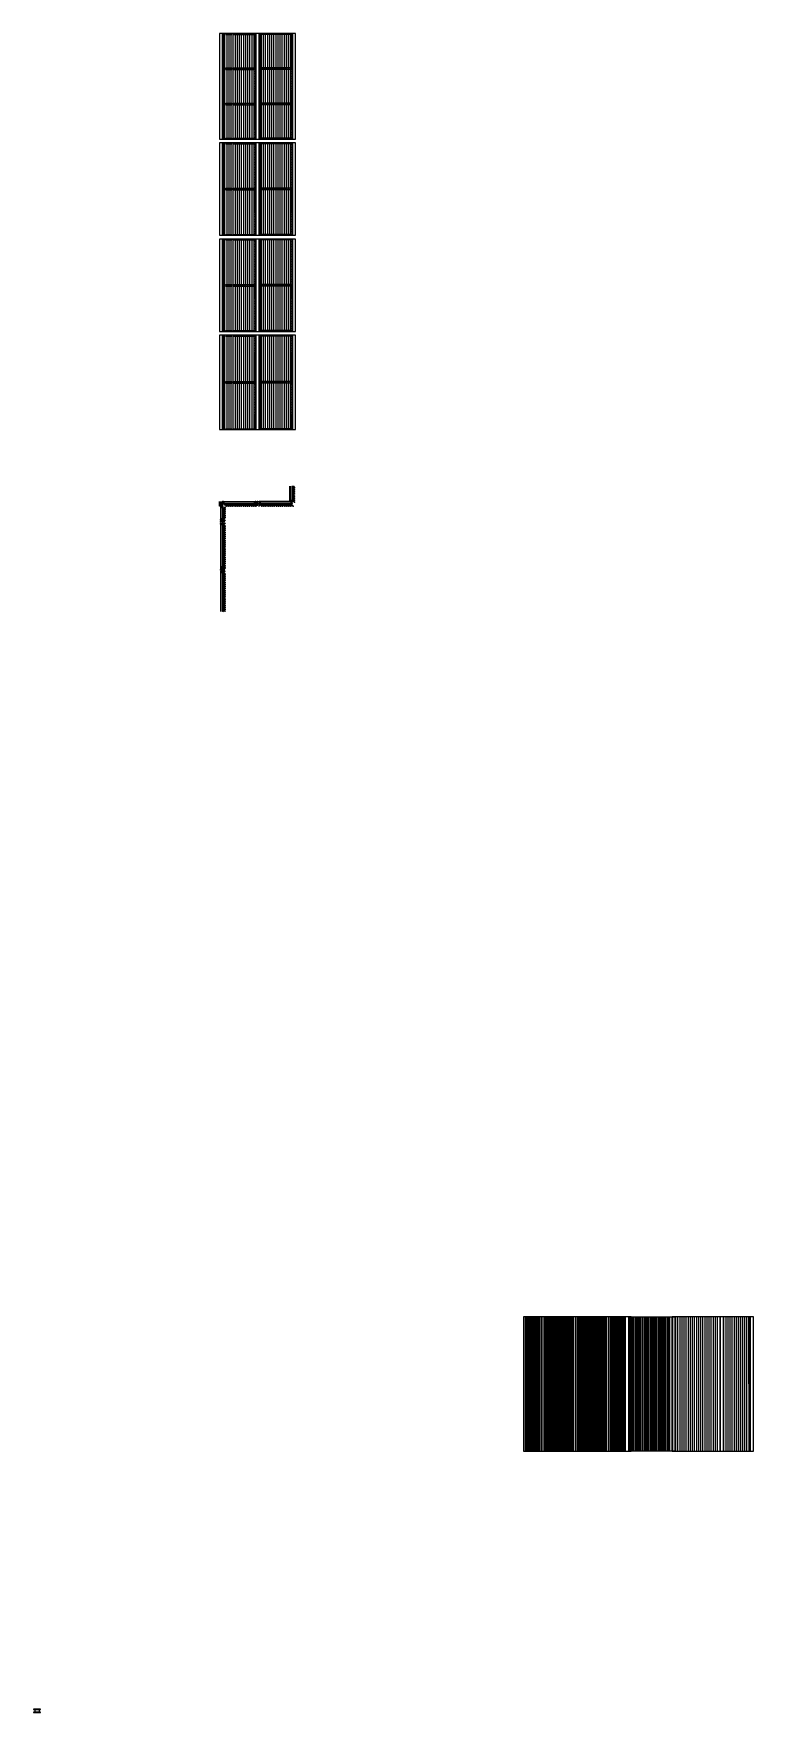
# Model space of a CAD drawing. Header units: millimetres. Extents: x 3774 to 718460, y -768339 to 192544.
# Drawn here: x 300522 to 322958, y -768339 to -715967 of the extents above; entities that cross this region are included whole.
import ezdxf
from ezdxf.xclip import XClip

# ---------------------------------------------------------------- set-up
doc = ezdxf.new("R2010")
doc.units = ezdxf.units.MM
doc.header["$XCLIPFRAME"] = 0
doc.set_wipeout_variables(frame=1)
doc.linetypes.add('CENTER', pattern=[50.8, 31.75, -6.35, 6.35, -6.35])
doc.linetypes.add('TA_HL_001.00000', pattern=[6.5, 3.55, -2.95])
for name, color, linetype in [('010 - ASPG_ACCESSORIES_MAIN_COLOR_1', 7, 'Continuous'), ('010 - ASPG_EXTR_DEF_SUB', 7, 'Continuous'), ('010 - ASPG_EXTR_MAIN_COLOR_2', 7, 'Continuous'), ('010 - ASPG_EXTR_WIPEOUT_', 7, 'Continuous'), ('010 - ASPG_FASTERN_DEF_SUB', 7, 'Continuous'), ('010 - ASPG_FRAMING_CUT_COLOR_4', 7, 'Continuous'), ('010 - ASPG_FRAMING_DEF_SUB', 7, 'Continuous'), ('010 - ASPG_FRAMING_HATCH_', 7, 'Continuous'), ('010 - ASPG_FRAMING_MAIN_COLOR_1', 7, 'Continuous'), ('010 - ASPG_FRAMING_MAIN_COLOR_2', 7, 'Continuous'), ('010 - ASPG_FRAMING_SUB_COLOR_2', 7, 'Continuous'), ('010 - ASPG_FRAMING_SUB_COLOR_3', 7, 'Continuous'), ('010 - ASPG_FRAMING_WIPEOUT_', 7, 'Continuous'), ('BOLT & SCREW', 7, 'Continuous'), ('Center Line', 7, 'CENTER')]:
    doc.layers.add(name, color=color, linetype=linetype)
doc.layers.add('12-GRID', color=7, linetype='CENTER', lineweight=13)
doc.layers.add('SCREW', color=7, linetype='Continuous', lineweight=5)
pattern_1 = [(270, (1257419.24324, -520041.6224), (0.65495992507, -1.1344238721), [0.7562825814, -1.5125651628]), (30, (1257419.24324, -520041.6224), (0.65495992936, 1.1344238696), [0.7562825814, -1.5125651628]), (330, (1257419.24324, -520041.6224), (1.30991985442, -2.48e-09), [-1.5125651628, 0.7562825814])]
pattern_2 = [(315, (1257419.4929, -520021.6224), (1.3369313545, 1.3369313545), []), (45, (1257419.4929, -520021.6224), (-1.3369313545, 1.3369313545), [])]
pattern_3 = [(270, (1257419.4425, -520043.9224), (0.65495992507, -1.1344238721), [0.7562825814, -1.5125651628]), (30, (1257419.4425, -520043.9224), (0.65495992936, 1.1344238696), [0.7562825814, -1.5125651628]), (330, (1257419.4425, -520043.9224), (1.30991985442, -2.48e-09), [-1.5125651628, 0.7562825814])]
pattern_4 = [(315, (1257419.1929, -520023.9224), (1.3369313545, 1.3369313545), []), (45, (1257419.1929, -520023.9224), (-1.3369313545, 1.3369313545), [])]

# ---------------------------------------------------------------- blocks, each defined once
blk = doc.blocks.new('000_ASPG_TYP_FILES_FRAMING_EXTR_BREAKLINE__FRONT_VIEW_')
at = {"color": 7}
blk.add_wipeout([(0, -40), (140, -40), (140, 40), (0, 40)], dxfattribs=at).dxf.layer = '010 - ASPG_FRAMING_WIPEOUT_'
at = {"layer": '010 - ASPG_FRAMING_MAIN_COLOR_2', "color": 7}
blk.add_lwpolyline([(0, -40), (140, -40), (140, 40), (0, 40)], close=True, dxfattribs=at)
at = {"color": 7}
blk.add_wipeout([(-40, 40), (180, 40), (180, 50), (-40, 50)], dxfattribs=at).dxf.layer = '010 - ASPG_FRAMING_WIPEOUT_'
at = {"layer": '010 - ASPG_FRAMING_MAIN_COLOR_1', "color": 7}
blk.add_lwpolyline([(-40, 40), (180, 40), (180, 50), (-40, 50)], close=True, dxfattribs=at)
at = {"color": 7}
blk.add_wipeout([(-40, -50), (180, -50), (180, -40), (-40, -40)], dxfattribs=at).dxf.layer = '010 - ASPG_FRAMING_WIPEOUT_'
at = {"layer": '010 - ASPG_FRAMING_MAIN_COLOR_1', "color": 7}
blk.add_lwpolyline([(-40, -50), (180, -50), (180, -40), (-40, -40)], close=True, dxfattribs=at)
blk = doc.blocks.new('000_ASPG_TYP_FILES_FRAMING_EXTR_BREAKLINE__FROFADadffASafafsAFNT_VIEW')
at = {"color": 7}
blk.add_blockref('000_ASPG_TYP_FILES_FRAMING_EXTR_BREAKLINE__FRONT_VIEW_', (0, 0), dxfattribs=at)
blk = doc.blocks.new('*U8441')
at = {"layer": '12-GRID', "color": 7, "linetype": 'CENTER'}
for p, q in [((0, -6), (0, 2)), ((-4, -2), (4, -2))]:
    blk.add_line(p, q, dxfattribs=at)
at = {"layer": 'BOLT & SCREW', "color": 7}
for p, q in [((-1, -2), (-2, -2)), ((-1, -2), (-2, -2)), ((0, -2), (-1, -2)), ((0, -2), (-1, -2)), ((0, -1), (0, 0)), ((0, -1), (0, 0)), ((0, -2), (0, -1)), ((0, -2), (0, -1)), ((0, -2), (1, -2)), ((0, -3), (0, -2)), ((0, -2), (0, -3)), ((0, -2), (1, -2)), ((0, -3), (0, -4)), ((0, -3), (0, -4)), ((1, -2), (2, -2)), ((1, -2), (2, -2))]:
    blk.add_line(p, q, dxfattribs=at)
for points in [[(-2, -2), (-1, -2, 0.414214), (0, -1), (0, 0), (0, 0), (0, -1, 0.414214), (1, -2), (2, -2), (2, -2), (1, -2, 0.414214), (0, -3), (0, -4), (0, -4), (0, -3, 0.414214), (-1, -2), (-2, -2)], [(0, -2, -0.414214), (0, -2), (1, -2), (1, -2), (0, -2, -0.414214), (0, -2), (0, -1), (0, -1), (0, -2, -0.414214), (0, -2), (-1, -2), (-1, -2), (0, -2, -0.414214), (0, -2), (0, -3), (0, -3)]]:
    blk.add_lwpolyline(points, format="xyb", close=True, dxfattribs=at)
blk.add_circle((0, -2), 3.5, dxfattribs=at)
blk = doc.blocks.new('000_ASPG_TYP_FILES_20260218-010703_FRAME_EXTR_')
at = {"layer": '010 - ASPG_FRAMING_HATCH_'}
h = blk.add_hatch(dxfattribs=at)
h.set_pattern_fill('ANSI32', scale=0.1, angle=180)
edge = h.paths.add_edge_path()
edge.add_line((2, 16), (2, 2))
edge.add_line((2, 2), (40, 2))
edge.add_arc((40, 2), 0.3, 0, 90, ccw=False)
edge.add_line((40, 2), (40, 0))
edge.add_arc((40, 0), 0.3, -90, 0, ccw=False)
edge.add_line((40, 0), (0, 0))
edge.add_arc((0, 0), 0.3, 180, 270, ccw=False)
edge.add_line((0, 0), (0, 18))
edge.add_arc((0, 18), 0.3, 90, 180, ccw=False)
edge.add_line((0, 18), (23, 18))
edge.add_arc((23, 19), 0.5, 270, 380.2095)
edge.add_arc((26, 20), 3.35, 182.0638, 200.2095, ccw=False)
edge.add_arc((24, 20), 0.76, 2.0638, 182.0638, ccw=False)
edge.add_arc((26, 20), 1.83, 182.0638, 447.9362)
edge.add_arc((26, 22), 0.76, 87.9362, 267.9362, ccw=False)
edge.add_arc((26, 20), 3.35, 69.7905, 87.9362, ccw=False)
edge.add_arc((27, 23), 0.5, 249.7905, 360)
edge.add_line((28, 23), (28, 27))
edge.add_line((28, 27), (28, 27))
edge.add_line((28, 27), (28, 28))
edge.add_line((28, 28), (28, 39))
edge.add_line((28, 39), (28, 39))
edge.add_line((28, 39), (28, 40))
edge.add_line((28, 40), (28, 43))
edge.add_arc((27, 43), 0.5, 0, 110.2095)
edge.add_arc((26, 46), 3.35, 272.0638, 290.2095, ccw=False)
edge.add_arc((26, 44), 0.76, 92.0638, 272.0638, ccw=False)
edge.add_arc((26, 46), 1.83, 272.0638, 537.9362)
edge.add_arc((24, 47), 0.76, 177.9362, 357.9362, ccw=False)
edge.add_arc((26, 46), 3.35, 159.7905, 177.9362, ccw=False)
edge.add_arc((23, 48), 0.5, 339.7905, 450)
edge.add_line((23, 48), (0, 48))
edge.add_arc((0, 49), 0.3, 180, 270, ccw=False)
edge.add_line((0, 49), (0, 60))
edge.add_arc((0, 60), 0.3, 90, 180, ccw=False)
edge.add_line((0, 60), (5, 60))
edge.add_line((5, 60), (5, 65))
edge.add_arc((5, 65), 0.3, 90, 180, ccw=False)
edge.add_line((5, 65), (30, 65))
edge.add_line((30, 65), (30, 64))
edge.add_arc((30, 64), 0.3, -90, 0, ccw=False)
edge.add_line((30, 63), (7, 63))
edge.add_arc((7, 63), 0.3, 90, 180)
edge.add_line((7, 63), (7, 58))
edge.add_line((7, 58), (2, 58))
edge.add_arc((2, 58), 0.3, 90, 180)
edge.add_line((2, 58), (2, 51))
edge.add_arc((2, 51), 0.3, 180, 270)
edge.add_line((2, 50), (30, 50))
edge.add_arc((30, 50), 0.3, 0, 90, ccw=False)
edge.add_line((30, 50), (30, 27))
edge.add_line((30, 27), (30, 16))
edge.add_arc((30, 16), 0.3, -90, 0, ccw=False)
edge.add_line((30, 16), (2, 16))
at = {"layer": '010 - ASPG_FRAMING_CUT_COLOR_4', "color": 7}
blk.add_lwpolyline([(2, 16), (2, 2), (40, 2, -0.414214), (40, 2), (40, 0, -0.414214), (40, 0), (0, 0, -0.414214), (0, 0), (0, 18, -0.414214), (0, 18), (23, 18, 0.52173), (23, 19, -0.079342), (23, 20, -1), (24, 20, 2.296346), (26, 22, -1), (26, 23, -0.079342), (27, 23, 0.52173), (28, 23), (28, 27), (28, 27), (28, 28), (28, 39), (28, 39), (28, 40), (28, 43, 0.52173), (27, 43, -0.079342), (26, 43, -1), (26, 45, 2.296346), (24, 47, -1), (23, 47, -0.079342), (23, 48, 0.52173), (23, 48), (0, 48, -0.414214), (0, 49), (0, 60, -0.414214), (0, 60), (5, 60), (5, 65, -0.414214), (5, 65), (30, 65), (30, 64, -0.414214), (30, 63), (7, 63, 0.414214), (7, 63), (7, 58), (2, 58, 0.414214), (2, 58), (2, 51, 0.414214), (2, 50), (30, 50, -0.414214), (30, 50), (30, 27), (30, 16, -0.414214), (30, 16)], format="xyb", close=True, dxfattribs=at)
at = {"color": 7}
for p in [(26, 48), (26, 22)]:
    blk.add_blockref('*U8441', p, dxfattribs=at)
blk = doc.blocks.new('*U8305')
at = {"layer": '010 - ASPG_FRAMING_HATCH_', "transparency": 33554585}
h = blk.add_hatch(dxfattribs=at)
h.set_pattern_fill('ANSI32', scale=0.25)
edge = h.paths.add_edge_path()
edge.add_line((2, -50), (2, -75))
edge.add_line((2, -75), (0, -75))
edge.add_line((0, -75), (0, -49))
edge.add_arc((1, -49), 1, 90, 180, ccw=False)
edge.add_line((1, -48), (63, -48))
edge.add_arc((63, -47), 1, 270, 360)
edge.add_line((64, -47), (64, 47))
edge.add_arc((63, 47), 1, 0, 90)
edge.add_line((63, 48), (1, 48))
edge.add_arc((1, 49), 1, 180, 270, ccw=False)
edge.add_line((0, 49), (0, 75))
edge.add_line((0, 75), (2, 75))
edge.add_line((2, 75), (2, 50))
edge.add_line((2, 50), (141, 50))
edge.add_line((141, 50), (141, 41))
edge.add_arc((140, 41), 1, 270, 360, ccw=False)
edge.add_line((140, 40), (132, 40))
edge.add_arc((132, 41), 1, 180, 270, ccw=False)
edge.add_line((131, 41), (131, 47))
edge.add_arc((130, 47), 1, 0, 90)
edge.add_line((130, 48), (67, 48))
edge.add_arc((67, 47), 1, 90, 180)
edge.add_line((66, 47), (66, -47))
edge.add_arc((67, -47), 1, 180, 270)
edge.add_line((67, -48), (130, -48))
edge.add_arc((130, -47), 1, 270, 360)
edge.add_line((131, -47), (131, -41))
edge.add_arc((132, -41), 1, 90, 180, ccw=False)
edge.add_line((132, -40), (140, -40))
edge.add_arc((140, -41), 1, 0, 90, ccw=False)
edge.add_line((141, -41), (141, -50))
edge.add_line((141, -50), (2, -50))
h.paths.add_polyline_path([(139, 48), (139, 42), (133, 42), (133, 48)], flags=16)
h.paths.add_polyline_path([(139, -48), (139, -42), (133, -42), (133, -48)], flags=16)
at = {"layer": '010 - ASPG_FRAMING_HATCH_'}
h = blk.add_hatch(dxfattribs=at)
h.set_pattern_fill('ANSI37', scale=0.595498, angle=-90)
h.set_pattern_definition(pattern_4)
edge = h.paths.add_edge_path()
edge.add_ellipse((12, 55), major_axis=(0, -5), ratio=0.644482, start_angle=180, end_angle=360, ccw=False)
edge.add_line((12, 60), (2, 60))
edge.add_arc((-8, 55), 11.1, -26.7963, 26.7963, ccw=False)
edge.add_line((2, 50), (12, 50))
h = blk.add_hatch(dxfattribs=at)
h.set_pattern_fill('HONEY', scale=0.238199, angle=-90)
h.set_pattern_definition(pattern_3)
edge = h.paths.add_edge_path()
edge.add_ellipse((12, 55), major_axis=(0, -5), ratio=0.644482, start_angle=0, end_angle=360, ccw=False)
h = blk.add_hatch(dxfattribs=at)
h.set_pattern_fill('HONEY', scale=0.238199, angle=-90)
h.set_pattern_definition(pattern_1)
edge = h.paths.add_edge_path()
edge.add_ellipse((58, 55), major_axis=(0, -5), ratio=0.644482, start_angle=0, end_angle=360)
h = blk.add_hatch(dxfattribs=at)
h.set_pattern_fill('ANSI37', scale=0.595498, angle=-90)
h.set_pattern_definition(pattern_2)
edge = h.paths.add_edge_path()
edge.add_ellipse((58, 55), major_axis=(0, -5), ratio=0.644482, start_angle=0, end_angle=180)
edge.add_line((58, 60), (62, 60))
edge.add_arc((62, 60), 0.3, -90, 0)
edge.add_line((62, 60), (62, 61))
edge.add_line((62, 61), (62, 62))
edge.add_line((62, 62), (62, 62))
edge.add_line((62, 62), (62, 63))
edge.add_line((62, 63), (62, 63))
edge.add_line((62, 63), (62, 64))
edge.add_line((62, 64), (62, 64))
edge.add_line((62, 64), (62, 65))
edge.add_line((62, 65), (63, 65))
edge.add_line((63, 65), (64, 66))
edge.add_line((64, 66), (64, 65))
edge.add_line((64, 65), (65, 66))
edge.add_line((65, 66), (65, 65))
edge.add_line((65, 65), (66, 66))
edge.add_line((66, 66), (66, 65))
edge.add_line((66, 65), (67, 65))
edge.add_arc((67, 65), 0.3, -90, 0)
edge.add_line((67, 65), (67, 60))
edge.add_arc((77, 55), 11.1, 153.2037, 206.7963)
edge.add_line((67, 50), (58, 50))
h = blk.add_hatch(dxfattribs=at)
h.set_pattern_fill('ANSI37', scale=0.595498, angle=-90)
h.set_pattern_definition(pattern_4)
edge = h.paths.add_edge_path()
edge.add_ellipse((12, -55), major_axis=(0, 5), ratio=0.644482, start_angle=0, end_angle=180)
edge.add_line((12, -60), (2, -60))
edge.add_arc((-8, -55), 11.1, 333.2037, 386.7963)
edge.add_line((2, -50), (12, -50))
h = blk.add_hatch(dxfattribs=at)
h.set_pattern_fill('HONEY', scale=0.238199, angle=-90)
h.set_pattern_definition(pattern_3)
edge = h.paths.add_edge_path()
edge.add_ellipse((12, -55), major_axis=(0, 5), ratio=0.644482, start_angle=0, end_angle=360)
h = blk.add_hatch(dxfattribs=at)
h.set_pattern_fill('HONEY', scale=0.238199, angle=-90)
h.set_pattern_definition(pattern_1)
edge = h.paths.add_edge_path()
edge.add_ellipse((58, -55), major_axis=(0, 5), ratio=0.644482, start_angle=0, end_angle=360, ccw=False)
h = blk.add_hatch(dxfattribs=at)
h.set_pattern_fill('ANSI37', scale=0.595498, angle=-90)
h.set_pattern_definition(pattern_2)
edge = h.paths.add_edge_path()
edge.add_ellipse((58, -55), major_axis=(0, 5), ratio=0.644482, start_angle=180, end_angle=360, ccw=False)
edge.add_line((58, -60), (62, -60))
edge.add_arc((62, -60), 0.3, 360, 450, ccw=False)
edge.add_line((62, -60), (62, -61))
edge.add_line((62, -61), (62, -62))
edge.add_line((62, -62), (62, -62))
edge.add_line((62, -62), (62, -63))
edge.add_line((62, -63), (62, -63))
edge.add_line((62, -63), (62, -64))
edge.add_line((62, -64), (62, -64))
edge.add_line((62, -64), (62, -65))
edge.add_line((62, -65), (63, -65))
edge.add_line((63, -65), (64, -66))
edge.add_line((64, -66), (64, -65))
edge.add_line((64, -65), (65, -66))
edge.add_line((65, -66), (65, -65))
edge.add_line((65, -65), (66, -66))
edge.add_line((66, -66), (66, -65))
edge.add_line((66, -65), (67, -65))
edge.add_arc((67, -65), 0.3, 360, 450, ccw=False)
edge.add_line((67, -65), (67, -60))
edge.add_arc((77, -55), 11.1, 153.2037, 206.7963, ccw=False)
edge.add_line((67, -50), (58, -50))
at = {"layer": '010 - ASPG_FASTERN_DEF_SUB', "color": 7}
blk.add_point((0, 0), dxfattribs=at)
at = {"layer": '010 - ASPG_FRAMING_CUT_COLOR_4', "color": 7}
blk.add_lwpolyline([(2, -50), (2, -75), (0, -75), (0, -49, -0.414214), (1, -48), (63, -48, 0.414214), (64, -47), (64, 47, 0.414214), (63, 48), (1, 48, -0.414214), (0, 49), (0, 75), (2, 75), (2, 50), (141, 50), (141, 41, -0.414214), (140, 40), (132, 40, -0.414214), (131, 41), (131, 47, 0.414214), (130, 48), (67, 48, 0.414214), (66, 47), (66, -47, 0.414214), (67, -48), (130, -48, 0.414214), (131, -47), (131, -41, -0.414214), (132, -40), (140, -40, -0.414214), (141, -41), (141, -50)], format="xyb", close=True, dxfattribs=at)
for points in [[(139, 48), (139, 42), (133, 42), (133, 48)], [(139, -48), (139, -42), (133, -42), (133, -48)]]:
    blk.add_lwpolyline(points, close=True, dxfattribs=at)
at = {"layer": '010 - ASPG_FRAMING_DEF_SUB', "color": 7, "transparency": 33554508}
blk.add_line((136, 0), (-5, 0), dxfattribs=at)
at = {"layer": '010 - ASPG_FRAMING_DEF_SUB', "color": 7, "transparency": 33554457}
for points in [[(2, 50), (15, 50), (15, 60), (2, 60)], [(54, 50), (67, 50), (67, 66), (54, 66)], [(2, -50), (15, -50), (15, -60), (2, -60)], [(54, -50), (67, -50), (67, -66), (54, -66)]]:
    blk.add_lwpolyline(points, close=True, dxfattribs=at)
at = {"layer": '010 - ASPG_FRAMING_SUB_COLOR_2', "color": 7}
for points in [[(12, 50), (2, 50, 0.238199), (2, 60), (12, 60)], [(58, 50), (67, 50, -0.238199), (67, 60), (67, 65, -0.414214), (67, 65), (66, 65), (66, 66), (65, 65), (65, 66), (64, 65), (64, 66), (63, 65), (62, 65), (62, 64), (62, 64), (62, 63), (62, 63), (62, 62), (62, 62), (62, 61), (62, 60, -0.414214), (62, 60), (58, 60)], [(12, -50), (2, -50, -0.238199), (2, -60), (12, -60)], [(58, -50), (67, -50, 0.238199), (67, -60), (67, -65, 0.414214), (67, -65), (66, -65), (66, -66), (65, -65), (65, -66), (64, -65), (64, -66), (63, -65), (62, -65), (62, -64), (62, -64), (62, -63), (62, -63), (62, -62), (62, -62), (62, -61), (62, -60, 0.414214), (62, -60), (58, -60)]]:
    blk.add_lwpolyline(points, format="xyb", dxfattribs=at)
at = {"layer": '010 - ASPG_FRAMING_SUB_COLOR_2', "color": 7, "extrusion": (0, 0, -1)}
for centre, major_axis in [((12, 55), (0, -5)), ((58, -55), (0, 5))]:
    blk.add_ellipse(centre, major_axis=major_axis, ratio=0.644482, dxfattribs=at)
at = {"layer": '010 - ASPG_FRAMING_SUB_COLOR_2', "color": 7}
for centre, major_axis in [((58, 55), (0, -5)), ((12, -55), (0, 5))]:
    blk.add_ellipse(centre, major_axis=major_axis, ratio=0.644482, dxfattribs=at)
blk = doc.blocks.new('PZG35-9D5')
at = {"layer": 'Center Line', "color": 7}
blk.add_line((0, 4), (0, -11), dxfattribs=at)
at = {"layer": 'SCREW', "color": 7}
for p, q in [((-1, 0), (-1, -1)), ((1, 0), (1, -1)), ((-2, -1), (-1, -2)), ((-2, -1), (-1, -1)), ((-2, -1), (2, -1)), ((-2, -3), (2, -2)), ((-2, -3), (-1, -2)), ((-2, -3), (-1, -3)), ((-2, -4), (-1, -4)), ((-2, -4), (-1, -4)), ((-2, -4), (-1, -4)), ((-1, -1), (1, -1)), ((-1, -2), (1, -1)), ((-1, -2), (-1, -2)), ((-1, -2), (1, -2)), ((-1, -3), (-1, -4)), ((-1, -3), (1, -3)), ((-1, -4), (-1, -8)), ((-1, -4), (-1, -4)), ((-1, -4), (-1, -4)), ((0, -10), (-1, -8)), ((0, -10), (1, -8)), ((1, -1), (1, -2)), ((2, -1), (1, -1)), ((2, -1), (1, -1)), ((2, -2), (1, -2)), ((2, -2), (1, -3)), ((1, -3), (1, -3)), ((1, -3), (1, -3)), ((2, -4), (1, -3)), ((1, -4), (1, -4)), ((1, -4), (2, -4)), ((1, -4), (1, -4)), ((1, -5), (1, -4)), ((2, -5), (1, -4)), ((2, -4), (1, -4)), ((1, -5), (1, -8)), ((1, -5), (2, -5)), ((1, -5), (1, -5)), ((2, -5), (1, -5))]:
    blk.add_line(p, q, dxfattribs=at)
blk.add_lwpolyline([(0, -10), (1, -5), (1, -4, 0.417657), (0, -3, 0.108102), (-1, -4), (-1, -5)], format="xyb", dxfattribs=at)
blk = doc.blocks.new('*U8304')
at = {"layer": 'SCREW', "color": 7}
blk.add_lwpolyline([(3, 2, 0.09906), (1, 3), (1, 2), (-1, 2), (-1, 3, 0.09906), (-3, 2, 0.266588), (-4, 1), (-4, 0, 0.414214), (-3, 0), (3, 0, 0.414214), (3, 0), (3, 1, 0.266588)], format="xyb", close=True, dxfattribs=at)
blk.add_blockref('PZG35-9D5', (0, 0), dxfattribs=at)
blk = doc.blocks.new('*U8306')
at = {"color": 7}
blk.add_point((0, 0), dxfattribs=at)
at = {"layer": '010 - ASPG_ACCESSORIES_MAIN_COLOR_1', "color": 7}
blk.add_lwpolyline([(-40, -1, 0.414214), (-40, -1), (-40, -7, 0.57735), (-40, -8), (-37, -6, 0.767327), (-37, -5), (-38, -5, -0.414214), (-38, -5), (-38, -3, -0.414214), (-38, -3), (-32, -3, -0.388879), (-32, -3), (-32, -4, 0.388879), (-31, -5), (-30, -5, 0.414214), (-30, -4), (-30, -3, -0.414214), (-30, -3), (0, -3, -0.378969), (3, -5), (8, -43, 0.446593), (12, -45, -0.489802), (16, -49), (16, -49, -0.18248), (16, -50, -0.267949), (15, -50, 1.122115), (15, -52, 0.405004), (18, -49), (18, -49, 0.489805), (11, -43, -0.446597), (10, -42), (5, -1, 0.364176), (5, -1)], format="xyb", close=True, dxfattribs=at)
at = {"layer": '010 - ASPG_EXTR_DEF_SUB', "color": 7}
for p in [(-40, 0), (43, -77), (43, -77)]:
    blk.add_point(p, dxfattribs=at)
at = {"layer": '010 - ASPG_EXTR_MAIN_COLOR_2', "color": 7}
blk.add_lwpolyline([(11, -48), (11, -47), (12, -48), (12, -47, -0.535538), (14, -49, 0.991572), (16, -50, 1.157025), (9, -49, -0.688558), (8, -49), (-17, -22), (-32, -6), (-32, -3, 0.414312), (-33, -3), (-38, -3, 0.414116), (-38, -3), (-38, -4, 0.414214), (-38, -5), (-36, -5, -0.205895), (-36, -5), (33, -77), (43, -77, 0.668179), (43, -77), (41, -74, 0.668179), (40, -74), (40, -76), (34, -76), (12, -53, -0.558354), (12, -52, 0.766275), (12, -50, -0.438583), (11, -48)], format="xyb", close=True, dxfattribs=at)
at = {"layer": 'SCREW', "color": 7, "rotation": 180}
for p in [(-22, -2), (-8, -2)]:
    blk.add_blockref('*U8304', p, dxfattribs=at)
blk = doc.blocks.new('*U6354')
at = {"color": 7}
blk.add_wipeout([(1440, 4), (60, 4), (60, 69), (1440, 69)], dxfattribs=at).dxf.layer = '010 - ASPG_FRAMING_WIPEOUT_'
blk.add_point((60, 69), dxfattribs=at)
at = {"layer": '010 - ASPG_FRAMING_MAIN_COLOR_2', "color": 7}
blk.add_lwpolyline([(1410, 69), (90, 69), (90, 6), (1410, 6)], close=True, dxfattribs=at)
at = {"layer": '010 - ASPG_FRAMING_SUB_COLOR_2', "color": 7}
for points in [[(1440, 4), (60, 4), (60, 69), (1440, 69)], [(60, 2), (60, 4), (1440, 4), (1440, 2)]]:
    blk.add_lwpolyline(points, close=True, dxfattribs=at)
at = {"color": 7, "transparency": 33554559, "xscale": -1, "rotation": 270}
for p in [(0, 0), (1500, 0)]:
    blk.add_blockref('*U8305', p, dxfattribs=at)
at = {"color": 7, "xscale": -1, "rotation": 180}
for p in [(92, 69), (157, 69), (222, 69), (287, 69), (352, 69), (417, 69), (482, 69), (547, 69), (612, 69), (677, 69), (742, 69), (807, 69), (872, 69), (937, 69), (1002, 69), (1067, 69), (1132, 69), (1197, 69), (1262, 69), (1327, 69), (1392, 69)]:
    blk.add_blockref('*U8306', p, dxfattribs=at)
at = {"color": 7}
blk.add_blockref('000_ASPG_TYP_FILES_20260218-010703_FRAME_EXTR_', (60, 4), dxfattribs=at)
at = {"color": 7, "xscale": -1}
blk.add_blockref('000_ASPG_TYP_FILES_20260218-010703_FRAME_EXTR_', (1440, 4), dxfattribs=at)
blk = doc.blocks.new('*U5841')
at = {"color": 7}
blk.add_wipeout([(1435, 4), (60, 4), (60, 69), (1435, 69)], dxfattribs=at).dxf.layer = '010 - ASPG_FRAMING_WIPEOUT_'
blk.add_point((60, 69), dxfattribs=at)
at = {"layer": '010 - ASPG_FRAMING_MAIN_COLOR_2', "color": 7}
blk.add_lwpolyline([(1405, 69), (90, 69), (90, 6), (1405, 6)], close=True, dxfattribs=at)
at = {"layer": '010 - ASPG_FRAMING_SUB_COLOR_2', "color": 7}
for points in [[(1435, 4), (60, 4), (60, 69), (1435, 69)], [(60, 2), (60, 4), (1435, 4), (1435, 2)]]:
    blk.add_lwpolyline(points, close=True, dxfattribs=at)
at = {"color": 7, "transparency": 33554559, "xscale": -1, "rotation": 270}
for p in [(0, 0), (1495, 0)]:
    blk.add_blockref('*U8305', p, dxfattribs=at)
at = {"color": 7, "xscale": -1, "rotation": 180}
for p in [(92, 69), (157, 69), (222, 69), (287, 69), (352, 69), (417, 69), (482, 69), (547, 69), (612, 69), (677, 69), (742, 69), (807, 69), (872, 69), (937, 69), (1002, 69), (1067, 69), (1132, 69), (1197, 69), (1262, 69), (1327, 69), (1392, 69)]:
    blk.add_blockref('*U8306', p, dxfattribs=at)
at = {"color": 7}
blk.add_blockref('000_ASPG_TYP_FILES_20260218-010703_FRAME_EXTR_', (60, 4), dxfattribs=at)
at = {"color": 7, "xscale": -1}
blk.add_blockref('000_ASPG_TYP_FILES_20260218-010703_FRAME_EXTR_', (1435, 4), dxfattribs=at)
blk = doc.blocks.new('*U5840')
at = {"color": 7}
blk.add_wipeout([(1340, 4), (60, 4), (60, 69), (1340, 69)], dxfattribs=at).dxf.layer = '010 - ASPG_FRAMING_WIPEOUT_'
blk.add_point((60, 69), dxfattribs=at)
at = {"layer": '010 - ASPG_FRAMING_MAIN_COLOR_2', "color": 7}
blk.add_lwpolyline([(1310, 69), (90, 69), (90, 6), (1310, 6)], close=True, dxfattribs=at)
at = {"layer": '010 - ASPG_FRAMING_SUB_COLOR_2', "color": 7}
for points in [[(1340, 4), (60, 4), (60, 69), (1340, 69)], [(60, 2), (60, 4), (1340, 4), (1340, 2)]]:
    blk.add_lwpolyline(points, close=True, dxfattribs=at)
at = {"color": 7, "transparency": 33554559, "xscale": -1, "rotation": 270}
for p in [(0, 0), (1400, 0)]:
    blk.add_blockref('*U8305', p, dxfattribs=at)
at = {"color": 7}
blk.add_blockref('000_ASPG_TYP_FILES_20260218-010703_FRAME_EXTR_', (60, 4), dxfattribs=at)
at = {"color": 7, "xscale": -1, "rotation": 180}
for p in [(127, 69), (192, 69), (257, 69), (322, 69), (387, 69), (452, 69), (517, 69), (582, 69), (647, 69), (712, 69), (777, 69), (842, 69), (907, 69), (972, 69), (1037, 69), (1102, 69), (1167, 69), (1232, 69), (1297, 69)]:
    blk.add_blockref('*U8306', p, dxfattribs=at)
at = {"color": 7, "xscale": -1}
blk.add_blockref('000_ASPG_TYP_FILES_20260218-010703_FRAME_EXTR_', (1340, 4), dxfattribs=at)
blk = doc.blocks.new('*U8206')
at = {"color": 7}
blk.add_wipeout([(610, 4), (60, 4), (60, 69), (610, 69)], dxfattribs=at).dxf.layer = '010 - ASPG_FRAMING_WIPEOUT_'
blk.add_point((60, 69), dxfattribs=at)
at = {"layer": '010 - ASPG_FRAMING_MAIN_COLOR_2', "color": 7}
blk.add_lwpolyline([(580, 69), (90, 69), (90, 6), (580, 6)], close=True, dxfattribs=at)
at = {"layer": '010 - ASPG_FRAMING_SUB_COLOR_2', "color": 7}
for points in [[(610, 4), (60, 4), (60, 69), (610, 69)], [(60, 2), (60, 4), (610, 4), (610, 2)]]:
    blk.add_lwpolyline(points, close=True, dxfattribs=at)
at = {"color": 7, "transparency": 33554559, "xscale": -1, "rotation": 270}
blk.add_blockref('*U8305', (0, 0), dxfattribs=at)
at = {"color": 7, "xscale": -1, "rotation": 180}
for p in [(92, 69), (157, 69), (222, 69), (287, 69), (352, 69), (417, 69), (482, 69), (547, 69), (612, 69)]:
    blk.add_blockref('*U8306', p, dxfattribs=at)
at = {"color": 7}
blk.add_blockref('000_ASPG_TYP_FILES_20260218-010703_FRAME_EXTR_', (60, 4), dxfattribs=at)
at = {"color": 7, "xscale": -1}
blk.add_blockref('000_ASPG_TYP_FILES_20260218-010703_FRAME_EXTR_', (610, 4), dxfattribs=at)
blk = doc.blocks.new('*U5795')
at = {"color": 7}
blk.add_wipeout([(1244, 4), (60, 4), (60, 69), (1244, 69)], dxfattribs=at).dxf.layer = '010 - ASPG_FRAMING_WIPEOUT_'
blk.add_point((60, 69), dxfattribs=at)
at = {"layer": '010 - ASPG_FRAMING_MAIN_COLOR_2', "color": 7}
blk.add_lwpolyline([(1214, 69), (90, 69), (90, 6), (1214, 6)], close=True, dxfattribs=at)
at = {"layer": '010 - ASPG_FRAMING_SUB_COLOR_2', "color": 7}
for points in [[(1244, 4), (60, 4), (60, 69), (1244, 69)], [(60, 2), (60, 4), (1244, 4), (1244, 2)]]:
    blk.add_lwpolyline(points, close=True, dxfattribs=at)
at = {"color": 7, "transparency": 33554559, "xscale": -1, "rotation": 270}
for p in [(0, 0), (1304, 0)]:
    blk.add_blockref('*U8305', p, dxfattribs=at)
at = {"color": 7, "rotation": 180}
for p in [(92, 69), (157, 69), (222, 69), (287, 69), (352, 69), (417, 69), (482, 69), (547, 69), (612, 69), (677, 69), (742, 69), (807, 69), (872, 69), (937, 69), (1002, 69), (1067, 69), (1132, 69), (1197, 69)]:
    blk.add_blockref('*U8306', p, dxfattribs=at)
at = {"color": 7}
blk.add_blockref('000_ASPG_TYP_FILES_20260218-010703_FRAME_EXTR_', (60, 4), dxfattribs=at)
at = {"color": 7, "xscale": -1}
blk.add_blockref('000_ASPG_TYP_FILES_20260218-010703_FRAME_EXTR_', (1244, 4), dxfattribs=at)
blk = doc.blocks.new('*U5792')
at = {"color": 7}
blk.add_wipeout([(1244, 4), (60, 4), (60, 69), (1244, 69)], dxfattribs=at).dxf.layer = '010 - ASPG_FRAMING_WIPEOUT_'
blk.add_point((60, 69), dxfattribs=at)
at = {"layer": '010 - ASPG_FRAMING_MAIN_COLOR_2', "color": 7}
blk.add_lwpolyline([(1214, 69), (90, 69), (90, 6), (1214, 6)], close=True, dxfattribs=at)
at = {"layer": '010 - ASPG_FRAMING_SUB_COLOR_2', "color": 7}
for points in [[(1244, 4), (60, 4), (60, 69), (1244, 69)], [(60, 2), (60, 4), (1244, 4), (1244, 2)]]:
    blk.add_lwpolyline(points, close=True, dxfattribs=at)
at = {"color": 7, "transparency": 33554559, "xscale": -1, "rotation": 270}
for p in [(0, 0), (1304, 0)]:
    blk.add_blockref('*U8305', p, dxfattribs=at)
at = {"color": 7, "rotation": 180}
for p in [(92, 69), (157, 69), (222, 69), (287, 69), (352, 69), (417, 69), (482, 69), (547, 69), (612, 69), (677, 69), (742, 69), (807, 69), (872, 69), (937, 69), (1002, 69), (1067, 69), (1132, 69), (1197, 69)]:
    blk.add_blockref('*U8306', p, dxfattribs=at)
at = {"color": 7}
blk.add_blockref('000_ASPG_TYP_FILES_20260218-010703_FRAME_EXTR_', (60, 4), dxfattribs=at)
at = {"color": 7, "xscale": -1}
blk.add_blockref('000_ASPG_TYP_FILES_20260218-010703_FRAME_EXTR_', (1244, 4), dxfattribs=at)
blk = doc.blocks.new('*U5794')
at = {"color": 7}
blk.add_wipeout([(1244, 4), (60, 4), (60, 69), (1244, 69)], dxfattribs=at).dxf.layer = '010 - ASPG_FRAMING_WIPEOUT_'
blk.add_point((60, 69), dxfattribs=at)
at = {"layer": '010 - ASPG_FRAMING_MAIN_COLOR_2', "color": 7}
blk.add_lwpolyline([(1214, 69), (90, 69), (90, 6), (1214, 6)], close=True, dxfattribs=at)
at = {"layer": '010 - ASPG_FRAMING_SUB_COLOR_2', "color": 7}
for points in [[(1244, 4), (60, 4), (60, 69), (1244, 69)], [(60, 2), (60, 4), (1244, 4), (1244, 2)]]:
    blk.add_lwpolyline(points, close=True, dxfattribs=at)
at = {"color": 7, "transparency": 33554559, "xscale": -1, "rotation": 270}
for p in [(0, 0), (1304, 0)]:
    blk.add_blockref('*U8305', p, dxfattribs=at)
at = {"color": 7, "rotation": 180}
for p in [(92, 69), (157, 69), (222, 69), (287, 69), (352, 69), (417, 69), (482, 69), (547, 69), (612, 69), (677, 69), (742, 69), (807, 69), (872, 69), (937, 69), (1002, 69), (1067, 69), (1132, 69), (1197, 69)]:
    blk.add_blockref('*U8306', p, dxfattribs=at)
at = {"color": 7}
blk.add_blockref('000_ASPG_TYP_FILES_20260218-010703_FRAME_EXTR_', (60, 4), dxfattribs=at)
at = {"color": 7, "xscale": -1}
blk.add_blockref('000_ASPG_TYP_FILES_20260218-010703_FRAME_EXTR_', (1244, 4), dxfattribs=at)
blk = doc.blocks.new('*U8203')
at = {"color": 7}
blk.add_wipeout([(610, 4), (60, 4), (60, 69), (610, 69)], dxfattribs=at).dxf.layer = '010 - ASPG_FRAMING_WIPEOUT_'
blk.add_point((60, 69), dxfattribs=at)
at = {"layer": '010 - ASPG_FRAMING_MAIN_COLOR_2', "color": 7}
blk.add_lwpolyline([(580, 69), (90, 69), (90, 6), (580, 6)], close=True, dxfattribs=at)
at = {"layer": '010 - ASPG_FRAMING_SUB_COLOR_2', "color": 7}
for points in [[(610, 4), (60, 4), (60, 69), (610, 69)], [(60, 2), (60, 4), (610, 4), (610, 2)]]:
    blk.add_lwpolyline(points, close=True, dxfattribs=at)
at = {"color": 7, "transparency": 33554559, "xscale": -1, "rotation": 270}
blk.add_blockref('*U8305', (0, 0), dxfattribs=at)
at = {"color": 7, "rotation": 180}
for p in [(103, 69), (168, 69), (233, 69), (298, 69), (363, 69), (428, 69), (493, 69), (558, 69)]:
    blk.add_blockref('*U8306', p, dxfattribs=at)
at = {"color": 7}
blk.add_blockref('000_ASPG_TYP_FILES_20260218-010703_FRAME_EXTR_', (60, 4), dxfattribs=at)
at = {"color": 7, "xscale": -1}
blk.add_blockref('000_ASPG_TYP_FILES_20260218-010703_FRAME_EXTR_', (610, 4), dxfattribs=at)
blk = doc.blocks.new('*U8202')
at = {"color": 7}
blk.add_wipeout([(1610, 4), (60, 4), (60, 69), (1610, 69)], dxfattribs=at).dxf.layer = '010 - ASPG_FRAMING_WIPEOUT_'
blk.add_point((60, 69), dxfattribs=at)
at = {"layer": '010 - ASPG_FRAMING_MAIN_COLOR_2', "color": 7}
blk.add_lwpolyline([(1580, 69), (90, 69), (90, 6), (1580, 6)], close=True, dxfattribs=at)
at = {"layer": '010 - ASPG_FRAMING_SUB_COLOR_2', "color": 7}
for points in [[(1610, 4), (60, 4), (60, 69), (1610, 69)], [(60, 2), (60, 4), (1610, 4), (1610, 2)]]:
    blk.add_lwpolyline(points, close=True, dxfattribs=at)
at = {"color": 7, "transparency": 33554559, "xscale": -1, "rotation": 270}
blk.add_blockref('*U8305', (0, 0), dxfattribs=at)
at = {"color": 7, "xscale": -1, "rotation": 180}
for p in [(100, 69), (165, 69), (230, 69), (295, 69), (360, 69), (425, 69), (490, 69), (555, 69), (620, 69), (685, 69), (750, 69), (815, 69), (880, 69), (945, 69), (1010, 69), (1075, 69), (1140, 69), (1205, 69), (1270, 69), (1335, 69), (1400, 69), (1465, 69), (1530, 69), (1595, 69)]:
    blk.add_blockref('*U8306', p, dxfattribs=at)
at = {"color": 7}
blk.add_blockref('000_ASPG_TYP_FILES_20260218-010703_FRAME_EXTR_', (60, 4), dxfattribs=at)
at = {"color": 7, "xscale": -1}
blk.add_blockref('000_ASPG_TYP_FILES_20260218-010703_FRAME_EXTR_', (1610, 4), dxfattribs=at)
blk = doc.blocks.new('000_ASPG_TYP_FILES_FRAMING_EXTR_BREAKLINE_TYPE_2')
at = {"layer": '010 - ASPG_FRAMING_HATCH_', "transparency": 33554585}
h = blk.add_hatch(dxfattribs=at)
h.set_pattern_fill('ANSI32', scale=0.25)
h.paths.add_polyline_path([(131, 91, 0.414214), (132, 90), (140, 90, 0.414214), (141, 91), (141, 100), (2, 100), (2, 125), (0, 125), (0, 99, 0.414214), (1, 98), (63, 98, -0.414214), (64, 97), (64, 3, -0.414214), (63, 2), (0, 2), (0, 0), (141, 0), (141, 9, 0.414214), (140, 10), (132, 10, 0.414214), (131, 9), (131, 3, -0.414214), (130, 2), (67, 2, -0.414214), (66, 3), (66, 97, -0.414214), (67, 98), (130, 98, -0.414214), (131, 97)])
h.paths.add_polyline_path([(133, 92), (133, 98), (139, 98), (139, 92)], flags=16)
h.paths.add_polyline_path([(133, 8), (139, 8), (139, 2), (133, 2)], flags=16)
at = {"layer": '010 - ASPG_FRAMING_HATCH_'}
h = blk.add_hatch(dxfattribs=at)
h.set_pattern_fill('ANSI37', scale=0.595498, angle=-90)
h.set_pattern_definition([(315, (1257419.1929, -519973.9224), (1.3369313545, 1.3369313545), []), (45, (1257419.1929, -519973.9224), (-1.3369313545, 1.3369313545), [])])
edge = h.paths.add_edge_path()
edge.add_ellipse((12, 105), major_axis=(0, -5), ratio=0.644482, start_angle=180, end_angle=360, ccw=False)
edge.add_line((12, 110), (2, 110))
edge.add_arc((-8, 105), 11.1, -26.7963, 26.7963, ccw=False)
edge.add_line((2, 100), (12, 100))
h = blk.add_hatch(dxfattribs=at)
h.set_pattern_fill('HONEY', scale=0.238199, angle=-90)
h.set_pattern_definition([(270, (1257419.4425, -519993.9224), (0.65495992507, -1.1344238721), [0.7562825814, -1.5125651628]), (30, (1257419.4425, -519993.9224), (0.65495992936, 1.1344238696), [0.7562825814, -1.5125651628]), (330, (1257419.4425, -519993.9224), (1.30991985442, -2.48e-09), [-1.5125651628, 0.7562825814])])
edge = h.paths.add_edge_path()
edge.add_ellipse((12, 105), major_axis=(0, -5), ratio=0.644482, start_angle=0, end_angle=360, ccw=False)
h = blk.add_hatch(dxfattribs=at)
h.set_pattern_fill('HONEY', scale=0.238199, angle=-90)
h.set_pattern_definition([(270, (1257419.24324, -519991.6224), (0.65495992507, -1.1344238721), [0.7562825814, -1.5125651628]), (30, (1257419.24324, -519991.6224), (0.65495992936, 1.1344238696), [0.7562825814, -1.5125651628]), (330, (1257419.24324, -519991.6224), (1.30991985442, -2.48e-09), [-1.5125651628, 0.7562825814])])
edge = h.paths.add_edge_path()
edge.add_ellipse((58, 105), major_axis=(0, -5), ratio=0.644482, start_angle=0, end_angle=360)
h = blk.add_hatch(dxfattribs=at)
h.set_pattern_fill('ANSI37', scale=0.595498, angle=-90)
h.set_pattern_definition([(315, (1257419.4929, -519971.6224), (1.3369313545, 1.3369313545), []), (45, (1257419.4929, -519971.6224), (-1.3369313545, 1.3369313545), [])])
edge = h.paths.add_edge_path()
edge.add_ellipse((58, 105), major_axis=(0, -5), ratio=0.644482, start_angle=0, end_angle=180)
edge.add_line((58, 110), (62, 110))
edge.add_arc((62, 110), 0.3, -90, 0)
edge.add_line((62, 110), (62, 111))
edge.add_line((62, 111), (62, 112))
edge.add_line((62, 112), (62, 112))
edge.add_line((62, 112), (62, 113))
edge.add_line((62, 113), (62, 113))
edge.add_line((62, 113), (62, 114))
edge.add_line((62, 114), (62, 114))
edge.add_line((62, 114), (62, 115))
edge.add_line((62, 115), (63, 115))
edge.add_line((63, 115), (64, 116))
edge.add_line((64, 116), (64, 115))
edge.add_line((64, 115), (65, 116))
edge.add_line((65, 116), (65, 115))
edge.add_line((65, 115), (66, 116))
edge.add_line((66, 116), (66, 115))
edge.add_line((66, 115), (67, 115))
edge.add_arc((67, 115), 0.3, -90, 0)
edge.add_line((67, 115), (67, 110))
edge.add_arc((77, 105), 11.1, 153.2037, 206.7963)
edge.add_line((67, 100), (58, 100))
at = {"color": 7}
blk.add_point((141, 100), dxfattribs=at)
at = {"layer": '010 - ASPG_FRAMING_CUT_COLOR_4', "color": 7}
blk.add_lwpolyline([(0, 0), (0, 2), (63, 2, 0.414214), (64, 3), (64, 97, 0.414214), (63, 98), (1, 98, -0.414214), (0, 99), (0, 125), (2, 125), (2, 100), (141, 100), (141, 91, -0.414214), (140, 90), (132, 90, -0.414214), (131, 91), (131, 97, 0.414214), (130, 98), (67, 98, 0.414214), (66, 97), (66, 3, 0.414214), (67, 2), (130, 2, 0.414214), (131, 3), (131, 9, -0.414214), (132, 10), (140, 10, -0.414214), (141, 9), (141, 0)], format="xyb", close=True, dxfattribs=at)
for points in [[(139, 98), (139, 92), (133, 92), (133, 98)], [(139, 2), (139, 8), (133, 8), (133, 2)]]:
    blk.add_lwpolyline(points, close=True, dxfattribs=at)
at = {"layer": '010 - ASPG_FRAMING_DEF_SUB', "color": 7, "transparency": 33554457}
blk.add_line((0, 50), (141, 50), dxfattribs=at)
for points in [[(2, 100), (15, 100), (15, 110), (2, 110)], [(54, 100), (67, 100), (67, 116), (54, 116)]]:
    blk.add_lwpolyline(points, close=True, dxfattribs=at)
at = {"layer": '010 - ASPG_FRAMING_SUB_COLOR_2', "color": 7}
for points in [[(12, 100), (2, 100, 0.238199), (2, 110), (12, 110)], [(58, 100), (67, 100, -0.238199), (67, 110), (67, 115, -0.414214), (67, 115), (66, 115), (66, 116), (65, 115), (65, 116), (64, 115), (64, 116), (63, 115), (62, 115), (62, 114), (62, 114), (62, 113), (62, 113), (62, 112), (62, 112), (62, 111), (62, 110, -0.414214), (62, 110), (58, 110)]]:
    blk.add_lwpolyline(points, format="xyb", dxfattribs=at)
at = {"layer": '010 - ASPG_FRAMING_SUB_COLOR_2', "color": 7, "extrusion": (0, 0, -1)}
blk.add_ellipse((12, 105), major_axis=(0, -5), ratio=0.644482, dxfattribs=at)
at = {"layer": '010 - ASPG_FRAMING_SUB_COLOR_2', "color": 7}
blk.add_ellipse((58, 105), major_axis=(0, -5), ratio=0.644482, dxfattribs=at)
blk = doc.blocks.new('*U5793')
at = {"color": 7}
blk.add_wipeout([(1194, 4), (60, 4), (60, 69), (1194, 69)], dxfattribs=at).dxf.layer = '010 - ASPG_FRAMING_WIPEOUT_'
blk.add_point((60, 69), dxfattribs=at)
at = {"layer": '010 - ASPG_FRAMING_MAIN_COLOR_2', "color": 7}
blk.add_lwpolyline([(1164, 69), (90, 69), (90, 6), (1164, 6)], close=True, dxfattribs=at)
at = {"layer": '010 - ASPG_FRAMING_SUB_COLOR_2', "color": 7}
for points in [[(1194, 4), (60, 4), (60, 69), (1194, 69)], [(60, 2), (60, 4), (1194, 4), (1194, 2)]]:
    blk.add_lwpolyline(points, close=True, dxfattribs=at)
at = {"color": 7, "transparency": 33554559, "xscale": -1, "rotation": 270}
blk.add_blockref('*U8305', (0, 0), dxfattribs=at)
at = {"color": 7}
for name, p, rotation in [('*U8306', (92, 69), 180), ('*U8306', (157, 69), 180), ('*U8306', (222, 69), 180), ('*U8306', (287, 69), 180), ('*U8306', (352, 69), 180), ('*U8306', (417, 69), 180), ('*U8306', (482, 69), 180), ('*U8306', (547, 69), 180), ('*U8306', (612, 69), 180), ('*U8306', (677, 69), 180), ('*U8306', (742, 69), 180), ('*U8306', (807, 69), 180), ('*U8306', (872, 69), 180), ('*U8306', (937, 69), 180), ('*U8306', (1002, 69), 180), ('*U8306', (1067, 69), 180), ('*U8306', (1132, 69), 180), ('000_ASPG_TYP_FILES_FRAMING_EXTR_BREAKLINE_TYPE_2', (1304, 0), 89.99999999999999)]:
    blk.add_blockref(name, p, dxfattribs=dict(at, rotation=rotation))
blk.add_blockref('000_ASPG_TYP_FILES_20260218-010703_FRAME_EXTR_', (60, 4), dxfattribs=at)
at = {"color": 7, "xscale": -1}
blk.add_blockref('000_ASPG_TYP_FILES_20260218-010703_FRAME_EXTR_', (1194, 4), dxfattribs=at)
blk = doc.blocks.new('*U5796')
at = {"color": 7}
blk.add_wipeout([(1360, 4), (60, 4), (60, 69), (1360, 69)], dxfattribs=at).dxf.layer = '010 - ASPG_FRAMING_WIPEOUT_'
blk.add_point((60, 69), dxfattribs=at)
at = {"layer": '010 - ASPG_FRAMING_MAIN_COLOR_2', "color": 7}
blk.add_lwpolyline([(1330, 69), (90, 69), (90, 6), (1330, 6)], close=True, dxfattribs=at)
at = {"layer": '010 - ASPG_FRAMING_SUB_COLOR_2', "color": 7}
for points in [[(1360, 4), (60, 4), (60, 69), (1360, 69)], [(60, 2), (60, 4), (1360, 4), (1360, 2)]]:
    blk.add_lwpolyline(points, close=True, dxfattribs=at)
at = {"color": 7, "transparency": 33554559, "xscale": -1, "rotation": 270}
blk.add_blockref('*U8305', (0, 0), dxfattribs=at)
at = {"color": 7, "rotation": 180}
for p in [(92, 69), (157, 69), (222, 69), (287, 69), (352, 69), (417, 69), (482, 69), (547, 69), (612, 69), (677, 69), (742, 69), (807, 69), (872, 69), (937, 69), (1002, 69), (1067, 69), (1132, 69), (1197, 69), (1262, 69), (1327, 69)]:
    blk.add_blockref('*U8306', p, dxfattribs=at)
at = {"color": 7}
blk.add_blockref('000_ASPG_TYP_FILES_20260218-010703_FRAME_EXTR_', (60, 4), dxfattribs=at)
at = {"color": 7, "xscale": -1}
blk.add_blockref('000_ASPG_TYP_FILES_20260218-010703_FRAME_EXTR_', (1360, 4), dxfattribs=at)
blk = doc.blocks.new('*U5851')
at = {"color": 7}
blk.add_wipeout([(1390, 4), (60, 4), (60, 69), (1390, 69)], dxfattribs=at).dxf.layer = '010 - ASPG_FRAMING_WIPEOUT_'
blk.add_point((60, 69), dxfattribs=at)
at = {"layer": '010 - ASPG_FRAMING_MAIN_COLOR_2', "color": 7}
blk.add_lwpolyline([(1360, 69), (90, 69), (90, 6), (1360, 6)], close=True, dxfattribs=at)
at = {"layer": '010 - ASPG_FRAMING_SUB_COLOR_2', "color": 7}
for points in [[(1390, 4), (60, 4), (60, 69), (1390, 69)], [(60, 2), (60, 4), (1390, 4), (1390, 2)]]:
    blk.add_lwpolyline(points, close=True, dxfattribs=at)
at = {"color": 7, "transparency": 33554559, "xscale": -1, "rotation": 270}
blk.add_blockref('*U8305', (0, 0), dxfattribs=at)
at = {"color": 7}
for name, p, rotation in [('*U8306', (92, 69), 180), ('*U8306', (157, 69), 180), ('*U8306', (222, 69), 180), ('*U8306', (287, 69), 180), ('*U8306', (352, 69), 180), ('*U8306', (417, 69), 180), ('*U8306', (482, 69), 180), ('*U8306', (547, 69), 180), ('*U8306', (612, 69), 180), ('*U8306', (677, 69), 180), ('*U8306', (742, 69), 180), ('*U8306', (807, 69), 180), ('*U8306', (872, 69), 180), ('*U8306', (937, 69), 180), ('*U8306', (1002, 69), 180), ('*U8306', (1067, 69), 180), ('*U8306', (1132, 69), 180), ('*U8306', (1197, 69), 180), ('*U8306', (1262, 69), 180), ('*U8306', (1327, 69), 180), ('000_ASPG_TYP_FILES_FRAMING_EXTR_BREAKLINE_TYPE_2', (1500, 0), 89.99999999999999)]:
    blk.add_blockref(name, p, dxfattribs=dict(at, rotation=rotation))
blk.add_blockref('000_ASPG_TYP_FILES_20260218-010703_FRAME_EXTR_', (60, 4), dxfattribs=at)
at = {"color": 7, "xscale": -1}
blk.add_blockref('000_ASPG_TYP_FILES_20260218-010703_FRAME_EXTR_', (1390, 4), dxfattribs=at)
blk = doc.blocks.new('*U5814')
at = {"color": 7}
blk.add_wipeout([(1525, 4), (60, 4), (60, 69), (1525, 69)], dxfattribs=at).dxf.layer = '010 - ASPG_FRAMING_WIPEOUT_'
blk.add_point((60, 69), dxfattribs=at)
at = {"layer": '010 - ASPG_FRAMING_MAIN_COLOR_2', "color": 7}
blk.add_lwpolyline([(1495, 69), (90, 69), (90, 6), (1495, 6)], close=True, dxfattribs=at)
at = {"layer": '010 - ASPG_FRAMING_SUB_COLOR_2', "color": 7}
for points in [[(1525, 4), (60, 4), (60, 69), (1525, 69)], [(60, 2), (60, 4), (1525, 4), (1525, 2)]]:
    blk.add_lwpolyline(points, close=True, dxfattribs=at)
at = {"color": 7, "transparency": 33554559, "xscale": -1, "rotation": 270}
blk.add_blockref('*U8305', (0, 0), dxfattribs=at)
at = {"color": 7}
blk.add_blockref('000_ASPG_TYP_FILES_20260218-010703_FRAME_EXTR_', (60, 4), dxfattribs=at)
at = {"color": 7, "xscale": -1, "rotation": 180}
for p in [(120, 69), (185, 69), (250, 69), (315, 69), (380, 69), (445, 69), (510, 69), (575, 69), (640, 69), (705, 69), (770, 69), (835, 69), (900, 69), (965, 69), (1030, 69), (1095, 69), (1160, 69), (1225, 69), (1290, 69), (1355, 69), (1420, 69), (1485, 69)]:
    blk.add_blockref('*U8306', p, dxfattribs=at)
at = {"color": 7, "xscale": -1}
blk.add_blockref('000_ASPG_TYP_FILES_20260218-010703_FRAME_EXTR_', (1525, 4), dxfattribs=at)
blk = doc.blocks.new('*U5815')
at = {"color": 7}
blk.add_wipeout([(926, 4), (60, 4), (60, 69), (926, 69)], dxfattribs=at).dxf.layer = '010 - ASPG_FRAMING_WIPEOUT_'
blk.add_point((60, 69), dxfattribs=at)
at = {"layer": '010 - ASPG_FRAMING_MAIN_COLOR_2', "color": 7}
blk.add_lwpolyline([(896, 69), (90, 69), (90, 6), (896, 6)], close=True, dxfattribs=at)
at = {"layer": '010 - ASPG_FRAMING_SUB_COLOR_2', "color": 7}
for points in [[(926, 4), (60, 4), (60, 69), (926, 69)], [(60, 2), (60, 4), (926, 4), (926, 2)]]:
    blk.add_lwpolyline(points, close=True, dxfattribs=at)
at = {"color": 7, "transparency": 33554559, "xscale": -1, "rotation": 270}
blk.add_blockref('*U8305', (0, 0), dxfattribs=at)
at = {"color": 7}
blk.add_blockref('000_ASPG_TYP_FILES_20260218-010703_FRAME_EXTR_', (60, 4), dxfattribs=at)
at = {"color": 7, "rotation": 180}
for p in [(106, 69), (171, 69), (236, 69), (301, 69), (366, 69), (431, 69), (496, 69), (561, 69), (626, 69), (691, 69), (756, 69), (821, 69), (886, 69)]:
    blk.add_blockref('*U8306', p, dxfattribs=at)
at = {"color": 7, "xscale": -1}
blk.add_blockref('000_ASPG_TYP_FILES_20260218-010703_FRAME_EXTR_', (926, 4), dxfattribs=at)
blk = doc.blocks.new('*U5817')
at = {"color": 7}
blk.add_wipeout([(1165, 4), (60, 4), (60, 69), (1165, 69)], dxfattribs=at).dxf.layer = '010 - ASPG_FRAMING_WIPEOUT_'
blk.add_point((60, 69), dxfattribs=at)
at = {"layer": '010 - ASPG_FRAMING_MAIN_COLOR_2', "color": 7}
blk.add_lwpolyline([(1135, 69), (90, 69), (90, 6), (1135, 6)], close=True, dxfattribs=at)
at = {"layer": '010 - ASPG_FRAMING_SUB_COLOR_2', "color": 7}
for points in [[(1165, 4), (60, 4), (60, 69), (1165, 69)], [(60, 2), (60, 4), (1165, 4), (1165, 2)]]:
    blk.add_lwpolyline(points, close=True, dxfattribs=at)
at = {"color": 7, "transparency": 33554559, "xscale": -1, "rotation": 270}
blk.add_blockref('*U8305', (0, 0), dxfattribs=at)
at = {"color": 7, "rotation": 180}
for p in [(92, 69), (157, 69), (222, 69), (287, 69), (352, 69), (417, 69), (482, 69), (547, 69), (612, 69), (677, 69), (742, 69), (807, 69), (872, 69), (937, 69), (1002, 69)]:
    blk.add_blockref('*U8306', p, dxfattribs=at)
at = {"color": 7}
blk.add_blockref('000_ASPG_TYP_FILES_20260218-010703_FRAME_EXTR_', (60, 4), dxfattribs=at)
at = {"color": 7, "xscale": -1}
blk.add_blockref('000_ASPG_TYP_FILES_20260218-010703_FRAME_EXTR_', (1165, 4), dxfattribs=at)
blk = doc.blocks.new('*U5953')
at = {"color": 7}
blk.add_wipeout([(885, 4), (60, 4), (60, 69), (885, 69)], dxfattribs=at).dxf.layer = '010 - ASPG_FRAMING_WIPEOUT_'
blk.add_point((60, 69), dxfattribs=at)
at = {"layer": '010 - ASPG_FRAMING_MAIN_COLOR_2', "color": 7}
blk.add_lwpolyline([(855, 69), (90, 69), (90, 6), (855, 6)], close=True, dxfattribs=at)
at = {"layer": '010 - ASPG_FRAMING_SUB_COLOR_2', "color": 7}
for points in [[(885, 4), (60, 4), (60, 69), (885, 69)], [(60, 2), (60, 4), (885, 4), (885, 2)]]:
    blk.add_lwpolyline(points, close=True, dxfattribs=at)
at = {"color": 7, "transparency": 33554559, "xscale": -1, "rotation": 270}
blk.add_blockref('*U8305', (0, 0), dxfattribs=at)
at = {"color": 7}
blk.add_blockref('000_ASPG_TYP_FILES_20260218-010703_FRAME_EXTR_', (60, 4), dxfattribs=at)
at = {"color": 7, "xscale": -1, "rotation": 180}
for p in [(102, 69), (167, 69), (232, 69), (297, 69), (362, 69), (427, 69), (492, 69), (557, 69), (622, 69), (687, 69), (752, 69), (817, 69)]:
    blk.add_blockref('*U8306', p, dxfattribs=at)
at = {"color": 7, "xscale": -1}
blk.add_blockref('000_ASPG_TYP_FILES_20260218-010703_FRAME_EXTR_', (885, 4), dxfattribs=at)
at = {"color": 7, "rotation": 89.99999999999999}
blk.add_blockref('000_ASPG_TYP_FILES_FRAMING_EXTR_BREAKLINE_TYPE_2', (995, 0), dxfattribs=at)
blk = doc.blocks.new('*U5818')
at = {"color": 7}
blk.add_wipeout([(1725, 4), (60, 4), (60, 69), (1725, 69)], dxfattribs=at).dxf.layer = '010 - ASPG_FRAMING_WIPEOUT_'
blk.add_point((60, 69), dxfattribs=at)
at = {"layer": '010 - ASPG_FRAMING_MAIN_COLOR_2', "color": 7}
blk.add_lwpolyline([(1695, 69), (90, 69), (90, 6), (1695, 6)], close=True, dxfattribs=at)
at = {"layer": '010 - ASPG_FRAMING_SUB_COLOR_2', "color": 7}
for points in [[(1725, 4), (60, 4), (60, 69), (1725, 69)], [(60, 2), (60, 4), (1725, 4), (1725, 2)]]:
    blk.add_lwpolyline(points, close=True, dxfattribs=at)
at = {"color": 7, "yscale": -1, "rotation": 89.99999999999999}
blk.add_blockref('000_ASPG_TYP_FILES_FRAMING_EXTR_BREAKLINE_TYPE_2', (-50, 0), dxfattribs=at)
at = {"color": 7, "xscale": -1, "rotation": 180}
for p in [(90, 69), (155, 69), (220, 69), (285, 69), (350, 69), (415, 69), (480, 69), (545, 69), (610, 69), (675, 69), (740, 69), (805, 69), (870, 69), (935, 69), (1000, 69), (1065, 69), (1130, 69), (1195, 69), (1260, 69), (1325, 69), (1390, 69), (1455, 69), (1520, 69), (1585, 69), (1650, 69)]:
    blk.add_blockref('*U8306', p, dxfattribs=at)
at = {"color": 7}
blk.add_blockref('000_ASPG_TYP_FILES_20260218-010703_FRAME_EXTR_', (60, 4), dxfattribs=at)
at = {"color": 7, "xscale": -1}
blk.add_blockref('000_ASPG_TYP_FILES_20260218-010703_FRAME_EXTR_', (1725, 4), dxfattribs=at)
blk = doc.blocks.new('*U7915')
at = {"color": 7}
blk.add_wipeout([(1340, 4), (60, 4), (60, 69), (1340, 69)], dxfattribs=at).dxf.layer = '010 - ASPG_FRAMING_WIPEOUT_'
blk.add_point((60, 69), dxfattribs=at)
at = {"layer": '010 - ASPG_FRAMING_MAIN_COLOR_2', "color": 7}
blk.add_lwpolyline([(1310, 69), (90, 69), (90, 6), (1310, 6)], close=True, dxfattribs=at)
at = {"layer": '010 - ASPG_FRAMING_SUB_COLOR_2', "color": 7}
for points in [[(1340, 4), (60, 4), (60, 69), (1340, 69)], [(60, 2), (60, 4), (1340, 4), (1340, 2)]]:
    blk.add_lwpolyline(points, close=True, dxfattribs=at)
at = {"color": 7, "transparency": 33554559, "xscale": -1, "rotation": 270}
blk.add_blockref('*U8305', (0, 0), dxfattribs=at)
at = {"color": 7, "xscale": -1, "rotation": 180}
for p in [(92, 69), (157, 69), (222, 69), (287, 69), (352, 69), (417, 69), (482, 69), (547, 69), (612, 69), (677, 69), (742, 69), (807, 69), (872, 69), (937, 69), (1002, 69), (1067, 69), (1132, 69), (1197, 69), (1262, 69), (1327, 69)]:
    blk.add_blockref('*U8306', p, dxfattribs=at)
at = {"color": 7}
blk.add_blockref('000_ASPG_TYP_FILES_20260218-010703_FRAME_EXTR_', (60, 4), dxfattribs=at)
at = {"color": 7, "xscale": -1}
blk.add_blockref('000_ASPG_TYP_FILES_20260218-010703_FRAME_EXTR_', (1340, 4), dxfattribs=at)
blk = doc.blocks.new('*U7877')
at = {"color": 7}
blk.add_wipeout([(480, 4), (60, 4), (60, 69), (480, 69)], dxfattribs=at).dxf.layer = '010 - ASPG_FRAMING_WIPEOUT_'
blk.add_point((60, 69), dxfattribs=at)
at = {"layer": '010 - ASPG_FRAMING_MAIN_COLOR_2', "color": 7}
blk.add_lwpolyline([(450, 69), (90, 69), (90, 6), (450, 6)], close=True, dxfattribs=at)
at = {"layer": '010 - ASPG_FRAMING_SUB_COLOR_2', "color": 7}
for points in [[(480, 4), (60, 4), (60, 69), (480, 69)], [(60, 2), (60, 4), (480, 4), (480, 2)]]:
    blk.add_lwpolyline(points, close=True, dxfattribs=at)
at = {"color": 7, "transparency": 33554559, "xscale": -1, "rotation": 270}
blk.add_blockref('*U8305', (0, 0), dxfattribs=at)
at = {"color": 7, "xscale": -1, "rotation": 180}
for p in [(92, 69), (157, 69), (222, 69), (287, 69), (352, 69), (417, 69)]:
    blk.add_blockref('*U8306', p, dxfattribs=at)
at = {"color": 7}
blk.add_blockref('000_ASPG_TYP_FILES_20260218-010703_FRAME_EXTR_', (60, 4), dxfattribs=at)
at = {"color": 7, "xscale": -1}
blk.add_blockref('000_ASPG_TYP_FILES_20260218-010703_FRAME_EXTR_', (480, 4), dxfattribs=at)
blk = doc.blocks.new('*U7875')
at = {"color": 7}
blk.add_wipeout([(1077, 4), (60, 4), (60, 69), (1077, 69)], dxfattribs=at).dxf.layer = '010 - ASPG_FRAMING_WIPEOUT_'
blk.add_point((60, 69), dxfattribs=at)
at = {"layer": '010 - ASPG_FRAMING_MAIN_COLOR_2', "color": 7}
blk.add_lwpolyline([(1047, 69), (90, 69), (90, 6), (1047, 6)], close=True, dxfattribs=at)
at = {"layer": '010 - ASPG_FRAMING_SUB_COLOR_2', "color": 7}
for points in [[(1077, 4), (60, 4), (60, 69), (1077, 69)], [(60, 2), (60, 4), (1077, 4), (1077, 2)]]:
    blk.add_lwpolyline(points, close=True, dxfattribs=at)
at = {"color": 7, "transparency": 33554559, "xscale": -1, "rotation": 270}
blk.add_blockref('*U8305', (0, 0), dxfattribs=at)
at = {"color": 7}
for name, p, rotation in [('*U8306', (92, 69), 180), ('*U8306', (157, 69), 180), ('*U8306', (222, 69), 180), ('*U8306', (287, 69), 180), ('*U8306', (352, 69), 180), ('*U8306', (417, 69), 180), ('*U8306', (482, 69), 180), ('*U8306', (547, 69), 180), ('*U8306', (612, 69), 180), ('*U8306', (677, 69), 180), ('*U8306', (742, 69), 180), ('*U8306', (807, 69), 180), ('*U8306', (872, 69), 180), ('*U8306', (937, 69), 180), ('*U8306', (1002, 69), 180), ('000_ASPG_TYP_FILES_FRAMING_EXTR_BREAKLINE_TYPE_2', (1187, 0), 89.99999999999999)]:
    blk.add_blockref(name, p, dxfattribs=dict(at, rotation=rotation))
blk.add_blockref('000_ASPG_TYP_FILES_20260218-010703_FRAME_EXTR_', (60, 4), dxfattribs=at)
at = {"color": 7, "xscale": -1}
blk.add_blockref('000_ASPG_TYP_FILES_20260218-010703_FRAME_EXTR_', (1077, 4), dxfattribs=at)
blk = doc.blocks.new('*U7833')
at = {"color": 7}
blk.add_wipeout([(1080, 4), (60, 4), (60, 69), (1080, 69)], dxfattribs=at).dxf.layer = '010 - ASPG_FRAMING_WIPEOUT_'
blk.add_point((60, 69), dxfattribs=at)
at = {"layer": '010 - ASPG_FRAMING_MAIN_COLOR_2', "color": 7}
blk.add_lwpolyline([(1050, 69), (90, 69), (90, 6), (1050, 6)], close=True, dxfattribs=at)
at = {"layer": '010 - ASPG_FRAMING_SUB_COLOR_2', "color": 7}
for points in [[(1080, 4), (60, 4), (60, 69), (1080, 69)], [(60, 2), (60, 4), (1080, 4), (1080, 2)]]:
    blk.add_lwpolyline(points, close=True, dxfattribs=at)
at = {"color": 7, "transparency": 33554559, "xscale": -1, "rotation": 270}
blk.add_blockref('*U8305', (0, 0), dxfattribs=at)
at = {"color": 7, "xscale": -1, "rotation": 180}
for p in [(92, 69), (157, 69), (222, 69), (287, 69), (352, 69), (417, 69), (482, 69), (547, 69), (612, 69), (677, 69), (742, 69), (807, 69), (872, 69), (937, 69), (1002, 69), (1067, 69)]:
    blk.add_blockref('*U8306', p, dxfattribs=at)
at = {"color": 7}
blk.add_blockref('000_ASPG_TYP_FILES_20260218-010703_FRAME_EXTR_', (60, 4), dxfattribs=at)
at = {"color": 7, "xscale": -1}
blk.add_blockref('000_ASPG_TYP_FILES_20260218-010703_FRAME_EXTR_', (1080, 4), dxfattribs=at)
blk = doc.blocks.new('W-1-PP19-SE-ENT3_20260407-085125_PP19_ENT3_ASPG_PL')
at = {"color": 7}
for name, p in [('*U5953', (-5968, 6521)), ('*U6354', (2526, 6521)), ('*U6354', (7500, 4361)), ('*U5818', (-8630, 3821))]:
    blk.add_blockref(name, p, dxfattribs=at)
for name, p, rotation in [('*U6354', (25841, 3305), 329.99624199), ('*U5792', (27669, -1719), 270)]:
    blk.add_blockref(name, p, dxfattribs=dict(at, rotation=rotation))
at = {"color": 7, "xscale": -1}
for name, p in [('*U5815', (-5968, 6521)), ('*U5851', (2526, 6521))]:
    blk.add_blockref(name, p, dxfattribs=at)
at = {"color": 7}
for name, p in [('*U7915', (4026, 6521)), ('*U5841', (6005, 4361)), ('*U6354', (9000, 4361))]:
    blk.add_blockref(name, p, dxfattribs=at)
for name, p, rotation in [('*U6354', (24542, 4055), 329.99624199), ('*U8206', (27140, 2555), 329.99624199), ('*U5795', (27669, -415), 270), ('*U5793', (27669, -3023), 270)]:
    blk.add_blockref(name, p, dxfattribs=dict(at, rotation=rotation))
for name, p, rotation in [('*U5814', (-6825, 4988), 90), ('*U5794', (27669, 889), 270)]:
    blk.add_blockref(name, p, dxfattribs=dict(at, rotation=rotation))
at = {"color": 7, "xscale": -1, "rotation": 270}
blk.add_blockref('*U7833', (5373, 5510), dxfattribs=at)
at = {"color": 7, "xscale": -1}
blk.add_blockref('*U7877', (6005, 4361), dxfattribs=at)
at = {"color": 7}
blk.add_blockref('*U6354', (10500, 4361), dxfattribs=at)
at = {"color": 7, "rotation": 270}
blk.add_blockref('*U7875', (5373, 5510), dxfattribs=at)
at = {"color": 7}
for name, p, xscale, rotation in [('*U5817', (-6825, 4988), -1.000000000000009, 90), ('*U5796', (27669, 889), -1, 270)]:
    blk.add_blockref(name, p, dxfattribs=dict(at, xscale=xscale, rotation=rotation))
blk.add_blockref('*U6354', (12000, 4361), dxfattribs=at)
blk.add_blockref('*U6354', (13500, 4361), dxfattribs=at)
blk.add_blockref('*U6354', (15000, 4361), dxfattribs=at)
blk.add_blockref('*U6354', (16500, 4361), dxfattribs=at)
blk.add_blockref('*U6354', (18000, 4361), dxfattribs=at)
blk.add_blockref('*U6354', (19500, 4361), dxfattribs=at)
blk.add_blockref('*U5840', (21000, 4361), dxfattribs=at)
blk.add_blockref('*U8202', (22400, 4361), dxfattribs=at)
at = {"color": 7, "xscale": -1, "rotation": 329.99624199}
blk.add_blockref('*U8203', (24542, 4055), dxfattribs=at)
blk = doc.blocks.new('*U8281')
at = {"color": 7}
blk.add_wipeout([(50, 0), (1087, 0), (1087, 2940), (50, 2940)], dxfattribs=at).dxf.layer = '010 - ASPG_EXTR_WIPEOUT_'
at = {"layer": '010 - ASPG_EXTR_MAIN_COLOR_2', "color": 7}
for points in [[(373, 0), (384, 0), (384, 2940), (373, 2940)], [(438, 0), (449, 0), (449, 2940), (438, 2940)], [(503, 0), (514, 0), (514, 2940), (503, 2940)], [(568, 0), (579, 0), (579, 2940), (568, 2940)], [(633, 0), (644, 0), (644, 2940), (633, 2940)], [(698, 0), (709, 0), (709, 2940), (698, 2940)], [(763, 0), (774, 0), (774, 2940), (763, 2940)]]:
    blk.add_lwpolyline(points, close=True, dxfattribs=at)
at = {"layer": '010 - ASPG_FRAMING_SUB_COLOR_2', "color": 7}
blk.add_lwpolyline([(50, 0), (1087, 0), (1087, 2940), (50, 2940)], close=True, dxfattribs=at)
at = {"color": 7}
for points in [[(-50, 0), (50, 0), (50, 2940), (-50, 2940)], [(1087, 0), (1187, 0), (1187, 2940), (1087, 2940)]]:
    blk.add_wipeout(points, dxfattribs=at).dxf.layer = '010 - ASPG_EXTR_WIPEOUT_'
at = {"layer": '010 - ASPG_EXTR_MAIN_COLOR_2', "color": 7}
for points in [[(113, 0), (124, 0), (124, 2940), (113, 2940)], [(178, 0), (189, 0), (189, 2940), (178, 2940)], [(243, 0), (254, 0), (254, 2940), (243, 2940)], [(308, 0), (319, 0), (319, 2940), (308, 2940)], [(828, 0), (839, 0), (839, 2940), (828, 2940)], [(893, 0), (904, 0), (904, 2940), (893, 2940)], [(958, 0), (969, 0), (969, 2940), (958, 2940)], [(1023, 0), (1034, 0), (1034, 2940), (1023, 2940)]]:
    blk.add_lwpolyline(points, close=True, dxfattribs=at)
at = {"layer": '010 - ASPG_FRAMING_MAIN_COLOR_1', "color": 7}
for points in [[(-50, 0), (-40, 0), (-40, 2940), (-50, 2940)], [(40, 0), (50, 0), (50, 2940), (40, 2940)], [(1087, 0), (1097, 0), (1097, 2940), (1087, 2940)], [(1177, 0), (1187, 0), (1187, 2940), (1177, 2940)]]:
    blk.add_lwpolyline(points, close=True, dxfattribs=at)
at = {"layer": '010 - ASPG_FRAMING_SUB_COLOR_2', "color": 7}
for points in [[(-50, 0), (50, 0), (50, 2940), (-50, 2940)], [(1087, 0), (1187, 0), (1187, 2940), (1087, 2940)]]:
    blk.add_lwpolyline(points, close=True, dxfattribs=at)
blk = doc.blocks.new('*U8282')
at = {"color": 7}
blk.add_wipeout([(50, 0), (1087, 0), (1087, 2940), (50, 2940)], dxfattribs=at).dxf.layer = '010 - ASPG_EXTR_WIPEOUT_'
at = {"layer": '010 - ASPG_EXTR_MAIN_COLOR_2', "color": 7}
for points in [[(373, 0), (384, 0), (384, 2940), (373, 2940)], [(438, 0), (449, 0), (449, 2940), (438, 2940)], [(503, 0), (514, 0), (514, 2940), (503, 2940)], [(568, 0), (579, 0), (579, 2940), (568, 2940)], [(633, 0), (644, 0), (644, 2940), (633, 2940)], [(698, 0), (709, 0), (709, 2940), (698, 2940)], [(763, 0), (774, 0), (774, 2940), (763, 2940)]]:
    blk.add_lwpolyline(points, close=True, dxfattribs=at)
at = {"layer": '010 - ASPG_FRAMING_SUB_COLOR_2', "color": 7}
blk.add_lwpolyline([(50, 0), (1087, 0), (1087, 2940), (50, 2940)], close=True, dxfattribs=at)
at = {"color": 7}
for points in [[(-50, 0), (50, 0), (50, 2940), (-50, 2940)], [(1087, 0), (1187, 0), (1187, 2940), (1087, 2940)]]:
    blk.add_wipeout(points, dxfattribs=at).dxf.layer = '010 - ASPG_EXTR_WIPEOUT_'
at = {"layer": '010 - ASPG_EXTR_MAIN_COLOR_2', "color": 7}
for points in [[(113, 0), (124, 0), (124, 2940), (113, 2940)], [(178, 0), (189, 0), (189, 2940), (178, 2940)], [(243, 0), (254, 0), (254, 2940), (243, 2940)], [(308, 0), (319, 0), (319, 2940), (308, 2940)], [(828, 0), (839, 0), (839, 2940), (828, 2940)], [(893, 0), (904, 0), (904, 2940), (893, 2940)], [(958, 0), (969, 0), (969, 2940), (958, 2940)], [(1023, 0), (1034, 0), (1034, 2940), (1023, 2940)]]:
    blk.add_lwpolyline(points, close=True, dxfattribs=at)
at = {"layer": '010 - ASPG_FRAMING_MAIN_COLOR_1', "color": 7}
for points in [[(-50, 0), (-40, 0), (-40, 2940), (-50, 2940)], [(40, 0), (50, 0), (50, 2940), (40, 2940)], [(1087, 0), (1097, 0), (1097, 2940), (1087, 2940)], [(1177, 0), (1187, 0), (1187, 2940), (1177, 2940)]]:
    blk.add_lwpolyline(points, close=True, dxfattribs=at)
at = {"layer": '010 - ASPG_FRAMING_SUB_COLOR_2', "color": 7}
for points in [[(-50, 0), (50, 0), (50, 2940), (-50, 2940)], [(1087, 0), (1187, 0), (1187, 2940), (1087, 2940)]]:
    blk.add_lwpolyline(points, close=True, dxfattribs=at)
blk = doc.blocks.new('*U8293')
at = {"layer": '010 - ASPG_FRAMING_SUB_COLOR_3', "color": 7, "linetype": 'ByBlock'}
for points in [[(0, 0), (0, 1017), (25, 987), (25, 30), (0, 0)], [(1470, 1017), (0, 1017), (25, 987), (1445, 987)], [(1470, 0), (1470, 1017), (1445, 987), (1445, 30), (1470, 0)], [(25, 30), (1445, 30), (1470, 0), (0, 0), (25, 30)]]:
    blk.add_lwpolyline(points, close=True, dxfattribs=at)
blk = doc.blocks.new('*U8292')
at = {"layer": '010 - ASPG_FRAMING_SUB_COLOR_3', "color": 7, "linetype": 'ByBlock'}
for points in [[(0, 0), (0, 1020), (25, 990), (25, 30), (0, 0)], [(1470, 1020), (0, 1020), (25, 990), (1445, 990)], [(1470, 0), (1470, 1020), (1445, 990), (1445, 30), (1470, 0)], [(25, 30), (1445, 30), (1470, 0), (0, 0), (25, 30)]]:
    blk.add_lwpolyline(points, close=True, dxfattribs=at)
blk = doc.blocks.new('*U8291')
at = {"layer": '010 - ASPG_FRAMING_SUB_COLOR_3', "color": 7, "linetype": 'ByBlock'}
for points in [[(0, 0), (0, 1017), (25, 987), (25, 30), (0, 0)], [(1440, 1017), (0, 1017), (25, 987), (1415, 987)], [(1440, 0), (1440, 1017), (1415, 987), (1415, 30), (1440, 0)], [(25, 30), (1415, 30), (1440, 0), (0, 0), (25, 30)]]:
    blk.add_lwpolyline(points, close=True, dxfattribs=at)
blk = doc.blocks.new('*U8290')
at = {"layer": '010 - ASPG_FRAMING_SUB_COLOR_3', "color": 7, "linetype": 'ByBlock'}
for points in [[(0, 0), (0, 1020), (25, 990), (25, 30), (0, 0)], [(1440, 1020), (0, 1020), (25, 990), (1415, 990)], [(1440, 0), (1440, 1020), (1415, 990), (1415, 30), (1440, 0)], [(25, 30), (1415, 30), (1440, 0), (0, 0), (25, 30)]]:
    blk.add_lwpolyline(points, close=True, dxfattribs=at)
blk = doc.blocks.new('*U8283')
at = {"color": 7}
blk.add_wipeout([(50, 0), (1087, 0), (1087, 2880), (50, 2880)], dxfattribs=at).dxf.layer = '010 - ASPG_EXTR_WIPEOUT_'
at = {"layer": '010 - ASPG_EXTR_MAIN_COLOR_2', "color": 7}
for points in [[(373, 0), (384, 0), (384, 2880), (373, 2880)], [(438, 0), (449, 0), (449, 2880), (438, 2880)], [(503, 0), (514, 0), (514, 2880), (503, 2880)], [(568, 0), (579, 0), (579, 2880), (568, 2880)], [(633, 0), (644, 0), (644, 2880), (633, 2880)], [(698, 0), (709, 0), (709, 2880), (698, 2880)], [(763, 0), (774, 0), (774, 2880), (763, 2880)]]:
    blk.add_lwpolyline(points, close=True, dxfattribs=at)
at = {"layer": '010 - ASPG_FRAMING_SUB_COLOR_2', "color": 7}
blk.add_lwpolyline([(50, 0), (1087, 0), (1087, 2880), (50, 2880)], close=True, dxfattribs=at)
at = {"color": 7}
for points in [[(-50, 0), (50, 0), (50, 2880), (-50, 2880)], [(1087, 0), (1187, 0), (1187, 2880), (1087, 2880)]]:
    blk.add_wipeout(points, dxfattribs=at).dxf.layer = '010 - ASPG_EXTR_WIPEOUT_'
at = {"layer": '010 - ASPG_EXTR_MAIN_COLOR_2', "color": 7}
for points in [[(113, 0), (124, 0), (124, 2880), (113, 2880)], [(178, 0), (189, 0), (189, 2880), (178, 2880)], [(243, 0), (254, 0), (254, 2880), (243, 2880)], [(308, 0), (319, 0), (319, 2880), (308, 2880)], [(828, 0), (839, 0), (839, 2880), (828, 2880)], [(893, 0), (904, 0), (904, 2880), (893, 2880)], [(958, 0), (969, 0), (969, 2880), (958, 2880)], [(1023, 0), (1034, 0), (1034, 2880), (1023, 2880)]]:
    blk.add_lwpolyline(points, close=True, dxfattribs=at)
at = {"layer": '010 - ASPG_FRAMING_MAIN_COLOR_1', "color": 7}
for points in [[(-50, 0), (-40, 0), (-40, 2880), (-50, 2880)], [(40, 0), (50, 0), (50, 2880), (40, 2880)], [(1087, 0), (1097, 0), (1097, 2880), (1087, 2880)], [(1177, 0), (1187, 0), (1187, 2880), (1177, 2880)]]:
    blk.add_lwpolyline(points, close=True, dxfattribs=at)
at = {"layer": '010 - ASPG_FRAMING_SUB_COLOR_2', "color": 7}
for points in [[(-50, 0), (50, 0), (50, 2880), (-50, 2880)], [(1087, 0), (1187, 0), (1187, 2880), (1087, 2880)]]:
    blk.add_lwpolyline(points, close=True, dxfattribs=at)
blk = doc.blocks.new('*U8285')
at = {"color": 7}
blk.add_wipeout([(50, 0), (1087, 0), (1087, 2880), (50, 2880)], dxfattribs=at).dxf.layer = '010 - ASPG_EXTR_WIPEOUT_'
at = {"layer": '010 - ASPG_EXTR_MAIN_COLOR_2', "color": 7}
for points in [[(373, 0), (384, 0), (384, 2880), (373, 2880)], [(438, 0), (449, 0), (449, 2880), (438, 2880)], [(503, 0), (514, 0), (514, 2880), (503, 2880)], [(568, 0), (579, 0), (579, 2880), (568, 2880)], [(633, 0), (644, 0), (644, 2880), (633, 2880)], [(698, 0), (709, 0), (709, 2880), (698, 2880)], [(763, 0), (774, 0), (774, 2880), (763, 2880)]]:
    blk.add_lwpolyline(points, close=True, dxfattribs=at)
at = {"layer": '010 - ASPG_FRAMING_SUB_COLOR_2', "color": 7}
blk.add_lwpolyline([(50, 0), (1087, 0), (1087, 2880), (50, 2880)], close=True, dxfattribs=at)
at = {"color": 7}
for points in [[(-50, 0), (50, 0), (50, 2880), (-50, 2880)], [(1087, 0), (1187, 0), (1187, 2880), (1087, 2880)]]:
    blk.add_wipeout(points, dxfattribs=at).dxf.layer = '010 - ASPG_EXTR_WIPEOUT_'
at = {"layer": '010 - ASPG_EXTR_MAIN_COLOR_2', "color": 7}
for points in [[(113, 0), (124, 0), (124, 2880), (113, 2880)], [(178, 0), (189, 0), (189, 2880), (178, 2880)], [(243, 0), (254, 0), (254, 2880), (243, 2880)], [(308, 0), (319, 0), (319, 2880), (308, 2880)], [(828, 0), (839, 0), (839, 2880), (828, 2880)], [(893, 0), (904, 0), (904, 2880), (893, 2880)], [(958, 0), (969, 0), (969, 2880), (958, 2880)], [(1023, 0), (1034, 0), (1034, 2880), (1023, 2880)]]:
    blk.add_lwpolyline(points, close=True, dxfattribs=at)
at = {"layer": '010 - ASPG_FRAMING_MAIN_COLOR_1', "color": 7}
for points in [[(-50, 0), (-40, 0), (-40, 2880), (-50, 2880)], [(40, 0), (50, 0), (50, 2880), (40, 2880)], [(1087, 0), (1097, 0), (1097, 2880), (1087, 2880)], [(1177, 0), (1187, 0), (1187, 2880), (1177, 2880)]]:
    blk.add_lwpolyline(points, close=True, dxfattribs=at)
at = {"layer": '010 - ASPG_FRAMING_SUB_COLOR_2', "color": 7}
for points in [[(-50, 0), (50, 0), (50, 2880), (-50, 2880)], [(1087, 0), (1187, 0), (1187, 2880), (1087, 2880)]]:
    blk.add_lwpolyline(points, close=True, dxfattribs=at)
blk = doc.blocks.new('*U8284')
at = {"color": 7}
blk.add_wipeout([(50, 0), (1087, 0), (1087, 2880), (50, 2880)], dxfattribs=at).dxf.layer = '010 - ASPG_EXTR_WIPEOUT_'
at = {"layer": '010 - ASPG_EXTR_MAIN_COLOR_2', "color": 7}
for points in [[(373, 0), (384, 0), (384, 2880), (373, 2880)], [(438, 0), (449, 0), (449, 2880), (438, 2880)], [(503, 0), (514, 0), (514, 2880), (503, 2880)], [(568, 0), (579, 0), (579, 2880), (568, 2880)], [(633, 0), (644, 0), (644, 2880), (633, 2880)], [(698, 0), (709, 0), (709, 2880), (698, 2880)], [(763, 0), (774, 0), (774, 2880), (763, 2880)]]:
    blk.add_lwpolyline(points, close=True, dxfattribs=at)
at = {"layer": '010 - ASPG_FRAMING_SUB_COLOR_2', "color": 7}
blk.add_lwpolyline([(50, 0), (1087, 0), (1087, 2880), (50, 2880)], close=True, dxfattribs=at)
at = {"color": 7}
for points in [[(-50, 0), (50, 0), (50, 2880), (-50, 2880)], [(1087, 0), (1187, 0), (1187, 2880), (1087, 2880)]]:
    blk.add_wipeout(points, dxfattribs=at).dxf.layer = '010 - ASPG_EXTR_WIPEOUT_'
at = {"layer": '010 - ASPG_EXTR_MAIN_COLOR_2', "color": 7}
for points in [[(113, 0), (124, 0), (124, 2880), (113, 2880)], [(178, 0), (189, 0), (189, 2880), (178, 2880)], [(243, 0), (254, 0), (254, 2880), (243, 2880)], [(308, 0), (319, 0), (319, 2880), (308, 2880)], [(828, 0), (839, 0), (839, 2880), (828, 2880)], [(893, 0), (904, 0), (904, 2880), (893, 2880)], [(958, 0), (969, 0), (969, 2880), (958, 2880)], [(1023, 0), (1034, 0), (1034, 2880), (1023, 2880)]]:
    blk.add_lwpolyline(points, close=True, dxfattribs=at)
at = {"layer": '010 - ASPG_FRAMING_MAIN_COLOR_1', "color": 7}
for points in [[(-50, 0), (-40, 0), (-40, 2880), (-50, 2880)], [(40, 0), (50, 0), (50, 2880), (40, 2880)], [(1087, 0), (1097, 0), (1097, 2880), (1087, 2880)], [(1177, 0), (1187, 0), (1187, 2880), (1177, 2880)]]:
    blk.add_lwpolyline(points, close=True, dxfattribs=at)
at = {"layer": '010 - ASPG_FRAMING_SUB_COLOR_2', "color": 7}
for points in [[(-50, 0), (50, 0), (50, 2880), (-50, 2880)], [(1087, 0), (1187, 0), (1187, 2880), (1087, 2880)]]:
    blk.add_lwpolyline(points, close=True, dxfattribs=at)
blk = doc.blocks.new('*U8286')
at = {"color": 7}
blk.add_wipeout([(50, 0), (1087, 0), (1087, 3290), (50, 3290)], dxfattribs=at).dxf.layer = '010 - ASPG_EXTR_WIPEOUT_'
at = {"layer": '010 - ASPG_EXTR_MAIN_COLOR_2', "color": 7}
for points in [[(373, 0), (384, 0), (384, 3290), (373, 3290)], [(438, 0), (449, 0), (449, 3290), (438, 3290)], [(503, 0), (514, 0), (514, 3290), (503, 3290)], [(568, 0), (579, 0), (579, 3290), (568, 3290)], [(633, 0), (644, 0), (644, 3290), (633, 3290)], [(698, 0), (709, 0), (709, 3290), (698, 3290)], [(763, 0), (774, 0), (774, 3290), (763, 3290)]]:
    blk.add_lwpolyline(points, close=True, dxfattribs=at)
at = {"layer": '010 - ASPG_FRAMING_SUB_COLOR_2', "color": 7}
blk.add_lwpolyline([(50, 0), (1087, 0), (1087, 3290), (50, 3290)], close=True, dxfattribs=at)
at = {"color": 7}
for points in [[(-50, 0), (50, 0), (50, 3290), (-50, 3290)], [(1087, 0), (1187, 0), (1187, 3290), (1087, 3290)]]:
    blk.add_wipeout(points, dxfattribs=at).dxf.layer = '010 - ASPG_EXTR_WIPEOUT_'
at = {"layer": '010 - ASPG_EXTR_MAIN_COLOR_2', "color": 7}
for points in [[(113, 0), (124, 0), (124, 3290), (113, 3290)], [(178, 0), (189, 0), (189, 3290), (178, 3290)], [(243, 0), (254, 0), (254, 3290), (243, 3290)], [(308, 0), (319, 0), (319, 3290), (308, 3290)], [(828, 0), (839, 0), (839, 3290), (828, 3290)], [(893, 0), (904, 0), (904, 3290), (893, 3290)], [(958, 0), (969, 0), (969, 3290), (958, 3290)], [(1023, 0), (1034, 0), (1034, 3290), (1023, 3290)]]:
    blk.add_lwpolyline(points, close=True, dxfattribs=at)
at = {"layer": '010 - ASPG_FRAMING_MAIN_COLOR_1', "color": 7}
for points in [[(-50, 0), (-40, 0), (-40, 3290), (-50, 3290)], [(40, 0), (50, 0), (50, 3290), (40, 3290)], [(1087, 0), (1097, 0), (1097, 3290), (1087, 3290)], [(1177, 0), (1187, 0), (1187, 3290), (1177, 3290)]]:
    blk.add_lwpolyline(points, close=True, dxfattribs=at)
at = {"layer": '010 - ASPG_FRAMING_SUB_COLOR_2', "color": 7}
for points in [[(-50, 0), (50, 0), (50, 3290), (-50, 3290)], [(1087, 0), (1187, 0), (1187, 3290), (1087, 3290)]]:
    blk.add_lwpolyline(points, close=True, dxfattribs=at)
blk = doc.blocks.new('*U8287')
at = {"color": 7}
blk.add_wipeout([(50, 0), (1087, 0), (1087, 3290), (50, 3290)], dxfattribs=at).dxf.layer = '010 - ASPG_EXTR_WIPEOUT_'
at = {"layer": '010 - ASPG_EXTR_MAIN_COLOR_2', "color": 7}
for points in [[(373, 0), (384, 0), (384, 3290), (373, 3290)], [(438, 0), (449, 0), (449, 3290), (438, 3290)], [(503, 0), (514, 0), (514, 3290), (503, 3290)], [(568, 0), (579, 0), (579, 3290), (568, 3290)], [(633, 0), (644, 0), (644, 3290), (633, 3290)], [(698, 0), (709, 0), (709, 3290), (698, 3290)], [(763, 0), (774, 0), (774, 3290), (763, 3290)]]:
    blk.add_lwpolyline(points, close=True, dxfattribs=at)
at = {"layer": '010 - ASPG_FRAMING_SUB_COLOR_2', "color": 7}
blk.add_lwpolyline([(50, 0), (1087, 0), (1087, 3290), (50, 3290)], close=True, dxfattribs=at)
at = {"color": 7}
for points in [[(-50, 0), (50, 0), (50, 3290), (-50, 3290)], [(1087, 0), (1187, 0), (1187, 3290), (1087, 3290)]]:
    blk.add_wipeout(points, dxfattribs=at).dxf.layer = '010 - ASPG_EXTR_WIPEOUT_'
at = {"layer": '010 - ASPG_EXTR_MAIN_COLOR_2', "color": 7}
for points in [[(113, 0), (124, 0), (124, 3290), (113, 3290)], [(178, 0), (189, 0), (189, 3290), (178, 3290)], [(243, 0), (254, 0), (254, 3290), (243, 3290)], [(308, 0), (319, 0), (319, 3290), (308, 3290)], [(828, 0), (839, 0), (839, 3290), (828, 3290)], [(893, 0), (904, 0), (904, 3290), (893, 3290)], [(958, 0), (969, 0), (969, 3290), (958, 3290)], [(1023, 0), (1034, 0), (1034, 3290), (1023, 3290)]]:
    blk.add_lwpolyline(points, close=True, dxfattribs=at)
at = {"layer": '010 - ASPG_FRAMING_MAIN_COLOR_1', "color": 7}
for points in [[(-50, 0), (-40, 0), (-40, 3290), (-50, 3290)], [(40, 0), (50, 0), (50, 3290), (40, 3290)], [(1087, 0), (1097, 0), (1097, 3290), (1087, 3290)], [(1177, 0), (1187, 0), (1187, 3290), (1177, 3290)]]:
    blk.add_lwpolyline(points, close=True, dxfattribs=at)
at = {"layer": '010 - ASPG_FRAMING_SUB_COLOR_2', "color": 7}
for points in [[(-50, 0), (50, 0), (50, 3290), (-50, 3290)], [(1087, 0), (1187, 0), (1187, 3290), (1087, 3290)]]:
    blk.add_lwpolyline(points, close=True, dxfattribs=at)
blk = doc.blocks.new('*U8288')
at = {"layer": '010 - ASPG_FRAMING_SUB_COLOR_3', "color": 7, "linetype": 'ByBlock'}
for points in [[(0, 0), (0, 1017), (25, 987), (25, 30), (0, 0)], [(1097, 1017), (0, 1017), (25, 987), (1072, 987)], [(1097, 0), (1097, 1017), (1072, 987), (1072, 30), (1097, 0)], [(25, 30), (1072, 30), (1097, 0), (0, 0), (25, 30)]]:
    blk.add_lwpolyline(points, close=True, dxfattribs=at)
blk = doc.blocks.new('*U8289')
at = {"layer": '010 - ASPG_FRAMING_SUB_COLOR_3', "color": 7, "linetype": 'ByBlock'}
for points in [[(0, 0), (0, 1020), (25, 990), (25, 30), (0, 0)], [(1097, 1020), (0, 1020), (25, 990), (1072, 990)], [(1097, 0), (1097, 1020), (1072, 990), (1072, 30), (1097, 0)], [(25, 30), (1072, 30), (1097, 0), (0, 0), (25, 30)]]:
    blk.add_lwpolyline(points, close=True, dxfattribs=at)
blk = doc.blocks.new('*U5924')
at = {"color": 7}
blk.add_wipeout([(0, 0), (3351, 0), (3351, 4200), (0, 4200)], dxfattribs=at)
blk.add_lwpolyline([(0, 0), (3351, 0), (3351, 4200), (0, 4200)], close=True, dxfattribs=at)
blk = doc.blocks.new('*U5914')
at = {"color": 7}
blk.add_wipeout([(50, 0), (1450, 0), (1450, 4200), (50, 4200)], dxfattribs=at).dxf.layer = '010 - ASPG_EXTR_WIPEOUT_'
at = {"layer": '010 - ASPG_EXTR_MAIN_COLOR_2', "color": 7}
for points in [[(315, 0), (325, 0), (325, 4200), (315, 4200)], [(380, 0), (390, 0), (390, 4200), (380, 4200)], [(445, 0), (455, 0), (455, 4200), (445, 4200)], [(510, 0), (520, 0), (520, 4200), (510, 4200)], [(575, 0), (585, 0), (585, 4200), (575, 4200)], [(640, 0), (650, 0), (650, 4200), (640, 4200)], [(705, 0), (715, 0), (715, 4200), (705, 4200)], [(770, 0), (780, 0), (780, 4200), (770, 4200)], [(835, 0), (845, 0), (845, 4200), (835, 4200)], [(900, 0), (910, 0), (910, 4200), (900, 4200)], [(965, 0), (975, 0), (975, 4200), (965, 4200)], [(1030, 0), (1040, 0), (1040, 4200), (1030, 4200)], [(1095, 0), (1105, 0), (1105, 4200), (1095, 4200)], [(1160, 0), (1170, 0), (1170, 4200), (1160, 4200)]]:
    blk.add_lwpolyline(points, close=True, dxfattribs=at)
at = {"layer": '010 - ASPG_FRAMING_SUB_COLOR_2', "color": 7}
blk.add_lwpolyline([(50, 0), (1450, 0), (1450, 4200), (50, 4200)], close=True, dxfattribs=at)
at = {"color": 7}
for points in [[(-50, 0), (50, 0), (50, 4200), (-50, 4200)], [(1450, 0), (1550, 0), (1550, 4200), (1450, 4200)]]:
    blk.add_wipeout(points, dxfattribs=at).dxf.layer = '010 - ASPG_EXTR_WIPEOUT_'
at = {"layer": '010 - ASPG_EXTR_MAIN_COLOR_2', "color": 7}
for points in [[(55, 0), (65, 0), (65, 4200), (55, 4200)], [(120, 0), (130, 0), (130, 4200), (120, 4200)], [(185, 0), (195, 0), (195, 4200), (185, 4200)], [(250, 0), (260, 0), (260, 4200), (250, 4200)], [(1225, 0), (1235, 0), (1235, 4200), (1225, 4200)], [(1290, 0), (1300, 0), (1300, 4200), (1290, 4200)], [(1355, 0), (1365, 0), (1365, 4200), (1355, 4200)]]:
    blk.add_lwpolyline(points, close=True, dxfattribs=at)
at = {"layer": '010 - ASPG_FRAMING_MAIN_COLOR_1', "color": 7}
for points in [[(-50, 0), (-40, 0), (-40, 4200), (-50, 4200)], [(40, 0), (50, 0), (50, 4200), (40, 4200)], [(1450, 0), (1460, 0), (1460, 4200), (1450, 4200)], [(1540, 0), (1550, 0), (1550, 4200), (1540, 4200)]]:
    blk.add_lwpolyline(points, close=True, dxfattribs=at)
at = {"layer": '010 - ASPG_FRAMING_SUB_COLOR_2', "color": 7}
for points in [[(-50, 0), (50, 0), (50, 4200), (-50, 4200)], [(1450, 0), (1550, 0), (1550, 4200), (1450, 4200)]]:
    blk.add_lwpolyline(points, close=True, dxfattribs=at)
blk = doc.blocks.new('*U5923')
at = {"color": 7}
blk.add_wipeout([(50, 0), (882, 0), (882, 4200), (50, 4200)], dxfattribs=at).dxf.layer = '010 - ASPG_EXTR_WIPEOUT_'
at = {"layer": '010 - ASPG_EXTR_MAIN_COLOR_2', "color": 7}
for points in [[(315, 0), (325, 0), (325, 4200), (315, 4200)], [(380, 0), (390, 0), (390, 4200), (380, 4200)], [(445, 0), (455, 0), (455, 4200), (445, 4200)], [(510, 0), (520, 0), (520, 4200), (510, 4200)], [(575, 0), (585, 0), (585, 4200), (575, 4200)]]:
    blk.add_lwpolyline(points, close=True, dxfattribs=at)
at = {"layer": '010 - ASPG_FRAMING_SUB_COLOR_2', "color": 7}
blk.add_lwpolyline([(50, 0), (882, 0), (882, 4200), (50, 4200)], close=True, dxfattribs=at)
at = {"color": 7}
for points in [[(-50, 0), (50, 0), (50, 4200), (-50, 4200)], [(882, 0), (982, 0), (982, 4200), (882, 4200)]]:
    blk.add_wipeout(points, dxfattribs=at).dxf.layer = '010 - ASPG_EXTR_WIPEOUT_'
at = {"layer": '010 - ASPG_EXTR_MAIN_COLOR_2', "color": 7}
for points in [[(55, 0), (65, 0), (65, 4200), (55, 4200)], [(120, 0), (130, 0), (130, 4200), (120, 4200)], [(185, 0), (195, 0), (195, 4200), (185, 4200)], [(250, 0), (260, 0), (260, 4200), (250, 4200)], [(640, 0), (650, 0), (650, 4200), (640, 4200)], [(705, 0), (715, 0), (715, 4200), (705, 4200)], [(770, 0), (780, 0), (780, 4200), (770, 4200)], [(835, 0), (845, 0), (845, 4200), (835, 4200)]]:
    blk.add_lwpolyline(points, close=True, dxfattribs=at)
at = {"layer": '010 - ASPG_FRAMING_MAIN_COLOR_1', "color": 7}
for points in [[(-50, 0), (-40, 0), (-40, 4200), (-50, 4200)], [(40, 0), (50, 0), (50, 4200), (40, 4200)], [(882, 0), (892, 0), (892, 4200), (882, 4200)], [(972, 0), (982, 0), (982, 4200), (972, 4200)]]:
    blk.add_lwpolyline(points, close=True, dxfattribs=at)
at = {"layer": '010 - ASPG_FRAMING_SUB_COLOR_2', "color": 7}
for points in [[(-50, 0), (50, 0), (50, 4200), (-50, 4200)], [(882, 0), (982, 0), (982, 4200), (882, 4200)]]:
    blk.add_lwpolyline(points, close=True, dxfattribs=at)
blk = doc.blocks.new('*U5917')
at = {"color": 7}
blk.add_wipeout([(50, 0), (1330, 0), (1330, 4200), (50, 4200)], dxfattribs=at).dxf.layer = '010 - ASPG_EXTR_WIPEOUT_'
at = {"layer": '010 - ASPG_EXTR_MAIN_COLOR_2', "color": 7}
for points in [[(330, 0), (340, 0), (340, 4200), (330, 4200)], [(395, 0), (405, 0), (405, 4200), (395, 4200)], [(460, 0), (470, 0), (470, 4200), (460, 4200)], [(525, 0), (535, 0), (535, 4200), (525, 4200)], [(590, 0), (600, 0), (600, 4200), (590, 4200)], [(655, 0), (665, 0), (665, 4200), (655, 4200)], [(720, 0), (730, 0), (730, 4200), (720, 4200)], [(785, 0), (795, 0), (795, 4200), (785, 4200)], [(850, 0), (860, 0), (860, 4200), (850, 4200)], [(915, 0), (925, 0), (925, 4200), (915, 4200)], [(980, 0), (990, 0), (990, 4200), (980, 4200)], [(1045, 0), (1055, 0), (1055, 4200), (1045, 4200)], [(1110, 0), (1120, 0), (1120, 4200), (1110, 4200)], [(1175, 0), (1185, 0), (1185, 4200), (1175, 4200)], [(1240, 0), (1250, 0), (1250, 4200), (1240, 4200)], [(1305, 0), (1315, 0), (1315, 4200), (1305, 4200)]]:
    blk.add_lwpolyline(points, close=True, dxfattribs=at)
at = {"layer": '010 - ASPG_FRAMING_SUB_COLOR_2', "color": 7}
blk.add_lwpolyline([(50, 0), (1330, 0), (1330, 4200), (50, 4200)], close=True, dxfattribs=at)
at = {"color": 7}
blk.add_wipeout([(-50, 0), (50, 0), (50, 4200), (-50, 4200)], dxfattribs=at).dxf.layer = '010 - ASPG_EXTR_WIPEOUT_'
at = {"layer": '010 - ASPG_EXTR_MAIN_COLOR_2', "color": 7}
for points in [[(135, 0), (145, 0), (145, 4200), (135, 4200)], [(200, 0), (210, 0), (210, 4200), (200, 4200)], [(265, 0), (275, 0), (275, 4200), (265, 4200)]]:
    blk.add_lwpolyline(points, close=True, dxfattribs=at)
at = {"layer": '010 - ASPG_FRAMING_MAIN_COLOR_1', "color": 7}
for points in [[(-50, 0), (-40, 0), (-40, 4200), (-50, 4200)], [(40, 0), (50, 0), (50, 4200), (40, 4200)]]:
    blk.add_lwpolyline(points, close=True, dxfattribs=at)
at = {"layer": '010 - ASPG_FRAMING_SUB_COLOR_2', "color": 7}
blk.add_lwpolyline([(-50, 0), (50, 0), (50, 4200), (-50, 4200)], close=True, dxfattribs=at)
blk = doc.blocks.new('*U5919')
at = {"color": 7}
blk.add_wipeout([(0, 0), (7, 0), (7, 4200), (0, 4200)], dxfattribs=at)
blk.add_lwpolyline([(0, 0), (7, 0), (7, 4200), (0, 4200)], close=True, dxfattribs=at)
blk = doc.blocks.new('*U5920')
at = {"color": 7}
blk.add_wipeout([(0, 0), (6, 0), (6, 4200), (0, 4200)], dxfattribs=at)
blk.add_lwpolyline([(0, 0), (6, 0), (6, 4200), (0, 4200)], close=True, dxfattribs=at)
blk = doc.blocks.new('*U5922')
at = {"color": 7}
blk.add_wipeout([(0, 0), (48, 0), (48, 4200), (0, 4200)], dxfattribs=at)
blk.add_lwpolyline([(0, 0), (48, 0), (48, 4200), (0, 4200)], close=True, dxfattribs=at)
blk = doc.blocks.new('*U5921')
at = {"color": 7}
blk.add_wipeout([(0, 0), (21, 0), (21, 4200), (0, 4200)], dxfattribs=at)
blk.add_lwpolyline([(0, 0), (21, 0), (21, 4200), (0, 4200)], close=True, dxfattribs=at)

msp = doc.modelspace()

# ---------------------------------------------------------------- block references
at = {"color": 7}
for name, p in [('*U8281', (306363.097, -728316.64)), ('*U5924', (315794.917, -760193.157)), ('000_ASPG_TYP_FILES_FRAMING_EXTR_BREAKLINE__FROFADadffASafafsAFNT_VIEW', (300562.371, -768288.718))]:
    msp.add_blockref(name, p, dxfattribs=at)
ref = msp.add_blockref('W-1-PP19-SE-ENT3_20260407-085125_PP19_ENT3_ASPG_PL', (301990.097, -725192.754), dxfattribs=dict(at, rotation=270))
XClip(ref).set_block_clipping_path([(4897.5801429852, -591.6314887663), (8804.4872250784, 11565.8766105577)])
at = {"color": 7, "rotation": 2.61259725053975e-05}
msp.add_blockref('*U5914', (320475.917, -760193.157), dxfattribs=at)

# ---------------------------------------------------------------- next in the draw order: linework, layer by layer
at = {"color": 7}
for p, q in [((316362.269, -755993.158), (316362.269, -760193.157)), ((316368.522, -755993.158), (316368.522, -760193.157)), ((316425.496, -755993.158), (316425.496, -760193.157)), ((316431.749, -755993.158), (316431.749, -760193.157)), ((317404.479, -755993.158), (317404.479, -760193.157)), ((317410.733, -755993.158), (317410.733, -760193.157)), ((317467.707, -755993.158), (317467.707, -760193.157)), ((317473.96, -755993.158), (317473.96, -760193.157)), ((318446.69, -755993.158), (318446.69, -760193.157)), ((318452.943, -755993.158), (318452.943, -760193.157)), ((318509.918, -755993.158), (318509.918, -760193.157)), ((318516.171, -755993.158), (318516.171, -760193.157))]:
    msp.add_line(p, q, dxfattribs=at)

# ---------------------------------------------------------------- next in the draw order: block references
msp.add_blockref('*U8282', (307500.097, -728316.64), dxfattribs=at)
at = {"color": 7, "xscale": -1}
msp.add_blockref('*U5917', (320475.917, -760193.157), dxfattribs=at)
at = {"color": 7, "rotation": 2.61259725053975e-05}
msp.add_blockref('*U5923', (321975.917, -760193.157), dxfattribs=at)

# ---------------------------------------------------------------- next in the draw order: linework, layer by layer
at = {"color": 7}
msp.add_lwpolyline([(319088.842, -755993.157), (319137.244, -755993.157), (319137.244, -760193.157), (319088.842, -760193.157)], close=True, dxfattribs=at)

# ---------------------------------------------------------------- next in the draw order: block references
at = {"color": 7, "linetype": 'TA_HL_001.00000', "rotation": 89.99999999999994}
for name, p in [('*U8291', (307440.097, -725256.64)), ('*U8293', (307440.097, -728316.64))]:
    msp.add_blockref(name, p, dxfattribs=at)
at = {"color": 7, "linetype": 'TA_HL_001.00000', "xscale": -1, "rotation": 270.0000000000001}
for name, p in [('*U8290', (307560.097, -725256.64)), ('*U8292', (307560.097, -728316.64))]:
    msp.add_blockref(name, p, dxfattribs=at)

# ---------------------------------------------------------------- next in the draw order: block references
at = {"color": 7}
for name, p in [('*U8283', (306363.097, -725256.64)), ('*U5919', (318962.669, -760193.156))]:
    msp.add_blockref(name, p, dxfattribs=at)

# ---------------------------------------------------------------- next in the draw order: block references
for name, p in [('*U8285', (307500.097, -725256.64)), ('*U5919', (318917.506, -760193.157))]:
    msp.add_blockref(name, p, dxfattribs=at)

# ---------------------------------------------------------------- next in the draw order: block references
for name, p in [('*U8284', (306363.097, -722256.64)), ('*U5919', (318872.344, -760193.157))]:
    msp.add_blockref(name, p, dxfattribs=at)
at = {"color": 7, "linetype": 'TA_HL_001.00000', "rotation": 89.99999999999994}
for name, p in [('*U8291', (307440.097, -725256.64)), ('*U8293', (307440.097, -726846.64))]:
    msp.add_blockref(name, p, dxfattribs=at)
at = {"color": 7, "linetype": 'TA_HL_001.00000', "xscale": -1, "rotation": 270.0000000000001}
for name, p in [('*U8290', (307560.097, -725256.64)), ('*U8292', (307560.097, -726846.64))]:
    msp.add_blockref(name, p, dxfattribs=at)

# ---------------------------------------------------------------- next in the draw order: block references
at = {"color": 7}
for name, p in [('*U8285', (307500.097, -722256.64)), ('*U5919', (318827.182, -760193.157))]:
    msp.add_blockref(name, p, dxfattribs=at)

# ---------------------------------------------------------------- next in the draw order: block references
for name, p in [('*U8286', (306363.097, -719256.64)), ('*U5919', (318782.019, -760193.157)), ('*U5922', (319088.842, -760193.158))]:
    msp.add_blockref(name, p, dxfattribs=at)
at = {"color": 7, "linetype": 'TA_HL_001.00000', "rotation": 89.99999999999994}
for p in [(307440.097, -722256.64), (307440.097, -723816.64), (307440.097, -723816.64)]:
    msp.add_blockref('*U8291', p, dxfattribs=at)
at = {"color": 7, "linetype": 'TA_HL_001.00000', "xscale": -1, "rotation": 270.0000000000001}
for p in [(307560.097, -722256.64), (307560.097, -723816.64), (307560.097, -723816.64)]:
    msp.add_blockref('*U8290', p, dxfattribs=at)

# ---------------------------------------------------------------- next in the draw order: block references
at = {"color": 7}
for name, p in [('*U8287', (307500.097, -719256.64)), ('*U5919', (318736.857, -760193.157)), ('*U5920', (319137.244, -760193.156))]:
    msp.add_blockref(name, p, dxfattribs=at)

# ---------------------------------------------------------------- next in the draw order: block references
at = {"color": 7, "linetype": 'TA_HL_001.00000', "rotation": 89.99999999999994}
for name, p in [('*U8288', (307440.097, -717063.306)), ('*U8288', (307440.097, -718159.973)), ('*U8288', (307440.097, -719256.64)), ('*U8291', (307440.097, -720816.64))]:
    msp.add_blockref(name, p, dxfattribs=at)
at = {"color": 7, "linetype": 'TA_HL_001.00000', "xscale": -1, "rotation": 270.0000000000001}
for name, p in [('*U8289', (307560.097, -717063.306)), ('*U8289', (307560.097, -718159.973)), ('*U8289', (307560.097, -719256.64)), ('*U8290', (307560.097, -720816.64))]:
    msp.add_blockref(name, p, dxfattribs=at)
at = {"color": 7}
for name, p in [('*U5919', (318691.694, -760193.157)), ('*U5921', (319067.998, -760193.156))]:
    msp.add_blockref(name, p, dxfattribs=at)

# ---------------------------------------------------------------- next in the draw order: block references
msp.add_blockref('*U5919', (318646.532, -760193.157), dxfattribs=at)

# ---------------------------------------------------------------- next in the draw order: block references
msp.add_blockref('*U5919', (318601.369, -760193.157), dxfattribs=at)

# ---------------------------------------------------------------- next in the draw order: block references
msp.add_blockref('*U5919', (318556.207, -760193.156), dxfattribs=at)

# ---------------------------------------------------------------- next in the draw order: block references
msp.add_blockref('*U5919', (318383.519, -760193.157), dxfattribs=at)

# ---------------------------------------------------------------- next in the draw order: block references
msp.add_blockref('*U5919', (318338.357, -760193.158), dxfattribs=at)

# ---------------------------------------------------------------- next in the draw order: block references
msp.add_blockref('*U5919', (318293.194, -760193.158), dxfattribs=at)

# ---------------------------------------------------------------- next in the draw order: block references
msp.add_blockref('*U5919', (318248.032, -760193.158), dxfattribs=at)

# ---------------------------------------------------------------- next in the draw order: block references
msp.add_blockref('*U5919', (318202.869, -760193.158), dxfattribs=at)

# ---------------------------------------------------------------- next in the draw order: block references
for name, p in [('*U5919', (318157.707, -760193.158)), ('*U5920', (318446.69, -760193.157))]:
    msp.add_blockref(name, p, dxfattribs=at)

# ---------------------------------------------------------------- next in the draw order: block references
for name, p in [('*U5919', (318112.544, -760193.158)), ('*U5920', (318509.918, -760193.157))]:
    msp.add_blockref(name, p, dxfattribs=at)

# ---------------------------------------------------------------- next in the draw order: block references
msp.add_blockref('*U5919', (318067.382, -760193.158), dxfattribs=at)

# ---------------------------------------------------------------- next in the draw order: block references
msp.add_blockref('*U5919', (318022.219, -760193.158), dxfattribs=at)

# ---------------------------------------------------------------- next in the draw order: block references
msp.add_blockref('*U5919', (317977.057, -760193.157), dxfattribs=at)

# ---------------------------------------------------------------- next in the draw order: block references
msp.add_blockref('*U5919', (317931.894, -760193.157), dxfattribs=at)

# ---------------------------------------------------------------- next in the draw order: block references
msp.add_blockref('*U5919', (317886.732, -760193.158), dxfattribs=at)

# ---------------------------------------------------------------- next in the draw order: block references
msp.add_blockref('*U5919', (317841.569, -760193.158), dxfattribs=at)

# ---------------------------------------------------------------- next in the draw order: block references
msp.add_blockref('*U5919', (317796.407, -760193.158), dxfattribs=at)

# ---------------------------------------------------------------- next in the draw order: block references
msp.add_blockref('*U5919', (317751.245, -760193.158), dxfattribs=at)

# ---------------------------------------------------------------- next in the draw order: block references
msp.add_blockref('*U5919', (317706.082, -760193.158), dxfattribs=at)

# ---------------------------------------------------------------- next in the draw order: block references
msp.add_blockref('*U5919', (317660.92, -760193.158), dxfattribs=at)

# ---------------------------------------------------------------- next in the draw order: block references
msp.add_blockref('*U5919', (317615.757, -760193.158), dxfattribs=at)

# ---------------------------------------------------------------- next in the draw order: block references
msp.add_blockref('*U5919', (317570.595, -760193.158), dxfattribs=at)

# ---------------------------------------------------------------- next in the draw order: block references
msp.add_blockref('*U5919', (317525.432, -760193.157), dxfattribs=at)

# ---------------------------------------------------------------- next in the draw order: block references
msp.add_blockref('*U5919', (317341.308, -760193.157), dxfattribs=at)

# ---------------------------------------------------------------- next in the draw order: block references
msp.add_blockref('*U5919', (317296.146, -760193.158), dxfattribs=at)

# ---------------------------------------------------------------- next in the draw order: block references
msp.add_blockref('*U5919', (317250.983, -760193.158), dxfattribs=at)

# ---------------------------------------------------------------- next in the draw order: block references
for p in [(317205.821, -760193.158), (317480.27, -760193.156)]:
    msp.add_blockref('*U5919', p, dxfattribs=at)

# ---------------------------------------------------------------- next in the draw order: block references
msp.add_blockref('*U5919', (317160.658, -760193.158), dxfattribs=at)

# ---------------------------------------------------------------- next in the draw order: block references
for name, p in [('*U5919', (317115.496, -760193.158)), ('*U5920', (317404.479, -760193.156))]:
    msp.add_blockref(name, p, dxfattribs=at)

# ---------------------------------------------------------------- next in the draw order: block references
for name, p in [('*U5919', (317070.334, -760193.158)), ('*U5920', (317467.707, -760193.156))]:
    msp.add_blockref(name, p, dxfattribs=at)

# ---------------------------------------------------------------- next in the draw order: block references
msp.add_blockref('*U5919', (317025.171, -760193.158), dxfattribs=at)

# ---------------------------------------------------------------- next in the draw order: block references
msp.add_blockref('*U5919', (316980.009, -760193.158), dxfattribs=at)

# ---------------------------------------------------------------- next in the draw order: block references
msp.add_blockref('*U5919', (316934.846, -760193.157), dxfattribs=at)

# ---------------------------------------------------------------- next in the draw order: block references
msp.add_blockref('*U5919', (316889.684, -760193.156), dxfattribs=at)

# ---------------------------------------------------------------- next in the draw order: block references
msp.add_blockref('*U5919', (316844.521, -760193.157), dxfattribs=at)

# ---------------------------------------------------------------- next in the draw order: block references
msp.add_blockref('*U5919', (316799.359, -760193.157), dxfattribs=at)

# ---------------------------------------------------------------- next in the draw order: block references
msp.add_blockref('*U5919', (316754.196, -760193.157), dxfattribs=at)

# ---------------------------------------------------------------- next in the draw order: block references
msp.add_blockref('*U5919', (316709.034, -760193.157), dxfattribs=at)

# ---------------------------------------------------------------- next in the draw order: block references
msp.add_blockref('*U5919', (316663.871, -760193.157), dxfattribs=at)

# ---------------------------------------------------------------- next in the draw order: block references
msp.add_blockref('*U5919', (316618.709, -760193.157), dxfattribs=at)

# ---------------------------------------------------------------- next in the draw order: block references
msp.add_blockref('*U5919', (316573.546, -760193.157), dxfattribs=at)

# ---------------------------------------------------------------- next in the draw order: block references
msp.add_blockref('*U5919', (316528.384, -760193.157), dxfattribs=at)

# ---------------------------------------------------------------- next in the draw order: block references
msp.add_blockref('*U5919', (316483.222, -760193.156), dxfattribs=at)

# ---------------------------------------------------------------- next in the draw order: block references
msp.add_blockref('*U5919', (316299.098, -760193.157), dxfattribs=at)

# ---------------------------------------------------------------- next in the draw order: block references
msp.add_blockref('*U5919', (316253.935, -760193.158), dxfattribs=at)

# ---------------------------------------------------------------- next in the draw order: block references
msp.add_blockref('*U5919', (316208.773, -760193.158), dxfattribs=at)

# ---------------------------------------------------------------- next in the draw order: block references
for p in [(316163.61, -760193.158), (316438.059, -760193.157)]:
    msp.add_blockref('*U5919', p, dxfattribs=at)

# ---------------------------------------------------------------- next in the draw order: block references
msp.add_blockref('*U5919', (316118.448, -760193.158), dxfattribs=at)

# ---------------------------------------------------------------- next in the draw order: block references
for name, p in [('*U5919', (316073.285, -760193.158)), ('*U5920', (316362.269, -760193.157))]:
    msp.add_blockref(name, p, dxfattribs=at)

# ---------------------------------------------------------------- next in the draw order: block references
for name, p in [('*U5919', (316028.123, -760193.158)), ('*U5920', (316425.496, -760193.157))]:
    msp.add_blockref(name, p, dxfattribs=at)

# ---------------------------------------------------------------- next in the draw order: block references
msp.add_blockref('*U5919', (315982.96, -760193.158), dxfattribs=at)

# ---------------------------------------------------------------- next in the draw order: block references
msp.add_blockref('*U5919', (315937.798, -760193.158), dxfattribs=at)

# ---------------------------------------------------------------- next in the draw order: block references
msp.add_blockref('*U5919', (315892.635, -760193.157), dxfattribs=at)

# ---------------------------------------------------------------- next in the draw order: block references
msp.add_blockref('*U5919', (315847.473, -760193.156), dxfattribs=at)

doc.saveas('drawing.dxf')
